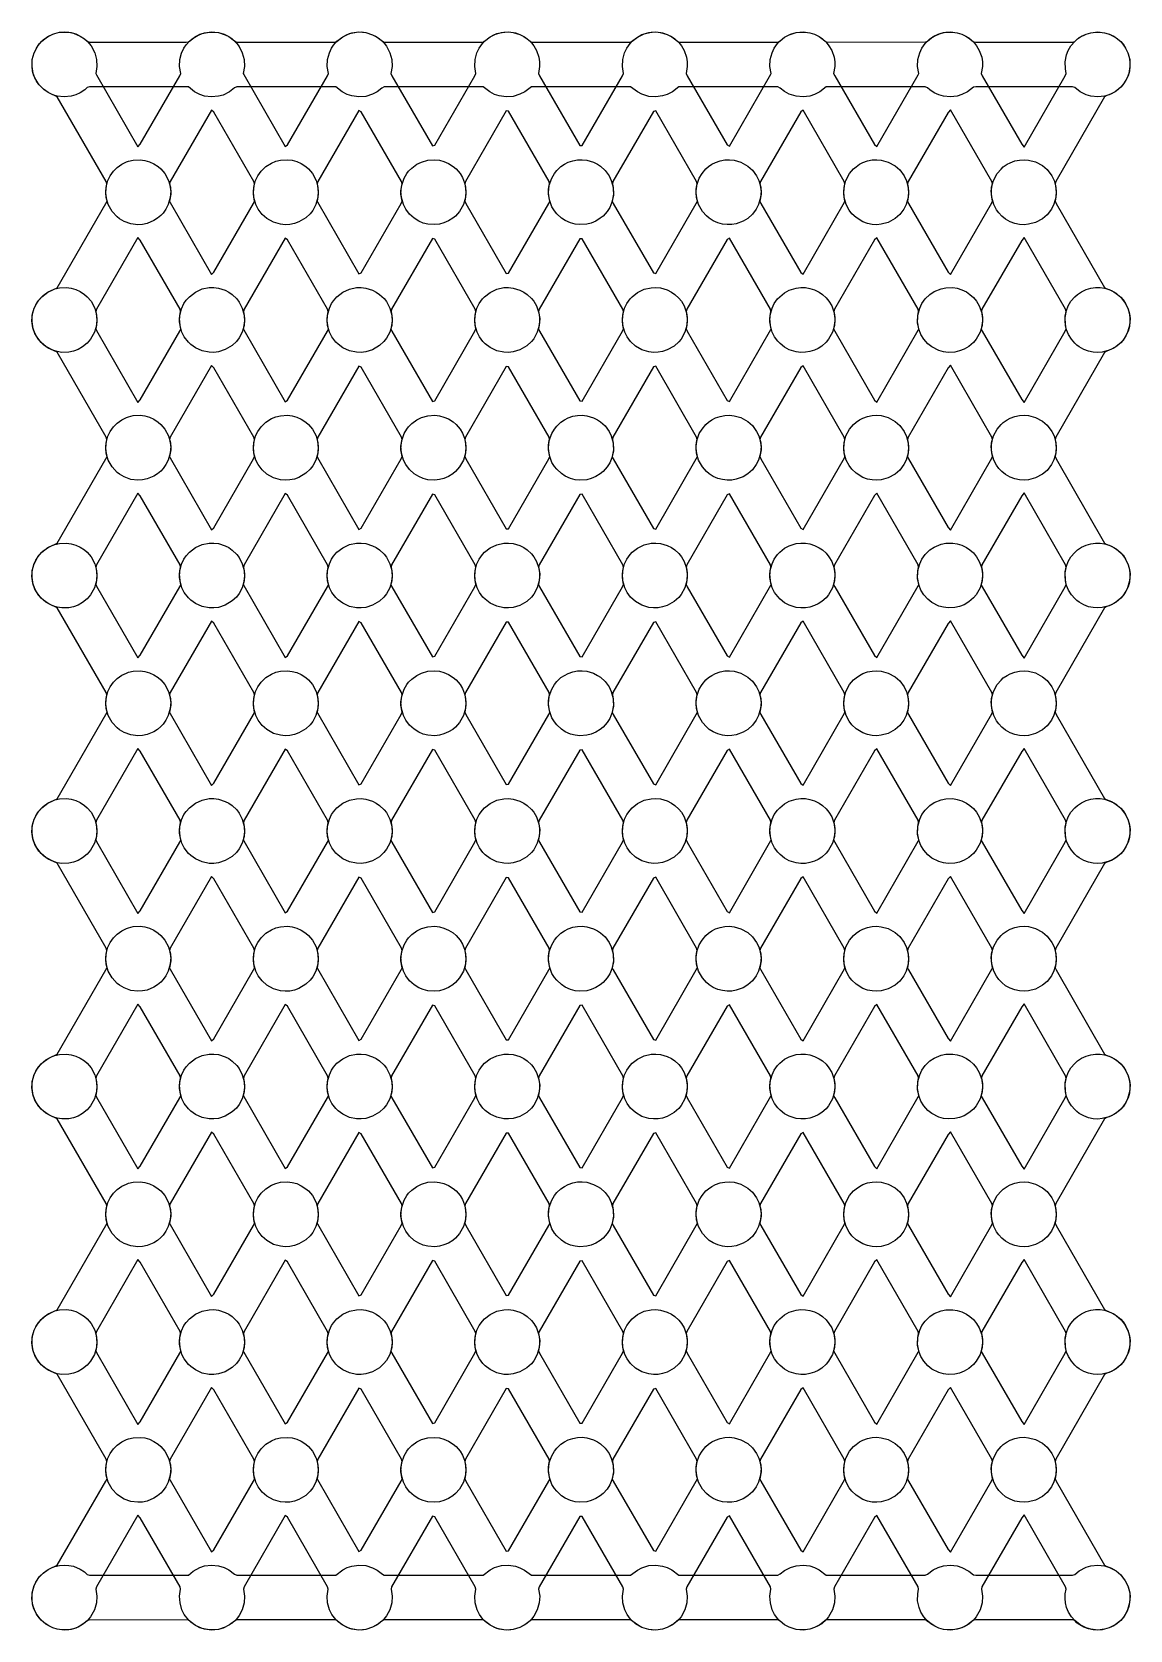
# Model space of a CAD drawing. Header units: millimetres. Extents: x 8 to 170, y 8 to 244.
import ezdxf

# ---------------------------------------------------------------- set-up
doc = ezdxf.new("R2010")
doc.units = ezdxf.units.MM
doc.layers.add('BOTTOM_CUT', color=5, linetype='CONTINUOUS')
doc.layers.add('TOP_CUT', color=7, linetype='CONTINUOUS')

msp = doc.modelspace()

# ---------------------------------------------------------------- linework, layer by layer
at = {"layer": 'BOTTOM_CUT'}
for points in [[(11.35, 243.8933), (12.03, 244.0479), (12.71, 244.1021), (13.39, 244.0594), (14.07, 243.9169), (15.09, 243.4927), (15.7064, 243.0822), (16.11, 242.7298), (16.45, 242.6022), (30.73, 242.6022), (31.07, 242.6341), (31.75, 243.1998), (32.77, 243.76), (33.45, 243.9743), (34.47, 244.1016), (35.49, 244.0092), (36.3175, 243.7622), (37.0085, 243.4222), (37.87, 242.7683), (38.21, 242.6022), (52.83, 242.6136), (53.85, 243.3996), (54.53, 243.7437), (55.21, 243.9647), (56.23, 244.1007), (57.25, 244.017), (58.27, 243.7012), (58.95, 243.3363), (59.7153, 242.7422), (59.97, 242.6022), (74.59, 242.6022), (75.61, 243.3746), (76.29, 243.727), (77.31, 244.0281), (78.33, 244.0989), (79.35, 243.9496), (80.03, 243.7185), (80.71, 243.362), (81.73, 242.6022), (96.35, 242.6022), (97.37, 243.3492), (98.05, 243.7099), (99.07, 244.0208), (100.09, 244.1002), (101.11, 243.9598), (101.79, 243.7354), (102.47, 243.3872), (103.49, 242.6046), (118.11, 242.6022), (118.45, 242.7871), (119.13, 243.3232), (119.9827, 243.7622), (120.83, 244.0132), (121.85, 244.1012), (122.87, 243.9696), (123.55, 243.7519), (124.23, 243.4118), (125.25, 242.6234), (139.87, 242.6022), (140.21, 242.7495), (141.0913, 243.4222), (141.7822, 243.7622), (142.59, 244.0052), (143.61, 244.1019), (144.63, 243.979), (145.31, 243.7679), (146.33, 243.2141), (147.01, 242.6459), (147.35, 242.6022), (161.63, 242.6022), (161.97, 242.7097), (162.65, 243.2697), (163.67, 243.7985), (164.35, 243.9968), (165.37, 244.1022), (166.39, 243.9881), (167.1209, 243.7622), (168.09, 243.2422), (168.77, 242.6688), (169.45, 241.7954), (169.8234, 241.0422), (170.0957, 240.0222), (170.1406, 239.0022), (169.9647, 237.9822), (169.7131, 237.3022), (169.3311, 236.6222), (168.77, 235.9344), (167.9381, 235.2622), (167.07, 234.8213), (166.39, 234.6163), (165.37, 234.5023), (164.35, 234.6076), (163.67, 234.8062), (162.7615, 235.2622), (161.97, 235.895), (161.63, 236.0022), (147.35, 236.0022), (147.01, 235.968), (146.1381, 235.2622), (145.31, 234.8369), (144.63, 234.6254), (143.61, 234.5026), (142.59, 234.5993), (141.91, 234.7915), (141.23, 235.101), (140.55, 235.5559), (140.21, 235.8564), (139.87, 236.0022), (125.25, 235.9953), (124.3386, 235.2622), (123.55, 234.8528), (122.87, 234.6348), (121.85, 234.5033), (120.83, 234.5912), (119.81, 234.9118), (119.13, 235.2806), (118.45, 235.8184), (118.11, 236.0022), (103.49, 236.0022), (102.5395, 235.2622), (101.79, 234.8692), (101.11, 234.6446), (100.09, 234.5043), (99.07, 234.5836), (98.05, 234.8944), (97.37, 235.2547), (96.35, 236.0022), (81.73, 236.0022), (80.7407, 235.2622), (80.03, 234.8859), (79.01, 234.5799), (77.99, 234.5049), (76.97, 234.6497), (76.29, 234.8775), (75.5599, 235.2622), (74.59, 236.0022), (59.97, 236.0022), (59.63, 235.7996), (58.95, 235.2675), (58.27, 234.9031), (57.25, 234.5874), (56.23, 234.5037), (55.21, 234.6397), (54.53, 234.8609), (53.761, 235.2622), (52.83, 236.0022), (38.21, 236.0022), (37.87, 235.8373), (37.1399, 235.2622), (36.17, 234.7842), (35.49, 234.5952), (34.47, 234.5029), (33.45, 234.6301), (32.77, 234.8448), (31.9617, 235.2622), (31.07, 235.9823), (16.45, 236.0022), (16.11, 235.8756), (15.77, 235.5718), (15.09, 235.1121), (14.41, 234.7988), (13.73, 234.6034), (12.71, 234.5024), (11.69, 234.6208), (11.01, 234.8291), (10.33, 235.1577), (9.6935, 235.6022), (9.0199, 236.2822), (8.63, 236.8433), (8.2463, 237.6422), (8.0512, 238.3222), (7.9594, 239.0022), (8.0043, 240.0222), (8.2765, 241.0422), (8.6049, 241.7222), (9.0868, 242.4022), (9.65, 242.9654), (10.33, 243.4473), (11.01, 243.7757)], [(22.23, 225.0078), (22.91, 225.1655), (23.93, 225.2147), (24.61, 225.1258), (25.29, 224.9339), (25.97, 224.6244), (26.6069, 224.2029), (26.9974, 223.8629), (27.5761, 223.1829), (28.1232, 222.1629), (28.3957, 221.1429), (28.4406, 220.1229), (28.2647, 219.1029), (28.35, 218.9063), (34.47, 208.2821), (34.81, 208.5939), (40.6811, 218.7629), (40.8353, 219.1029), (40.6594, 220.1229), (40.7044, 221.1429), (40.9767, 222.1629), (41.305, 222.8429), (41.7869, 223.5229), (42.4946, 224.2029), (43.31, 224.7188), (43.99, 224.9952), (44.67, 225.159), (45.69, 225.2169), (46.37, 225.1338), (47.05, 224.9482), (47.73, 224.6462), (48.4082, 224.2029), (48.7966, 223.8629), (49.3765, 223.1829), (49.9231, 222.1629), (50.1956, 221.1429), (50.2406, 220.1229), (50.0648, 219.1029), (50.11, 218.9958), (56.23, 208.3514), (56.57, 208.5246), (62.4811, 218.7629), (62.6352, 219.1029), (62.4594, 220.1229), (62.4651, 220.8029), (62.5686, 221.4829), (62.9246, 222.5029), (63.3234, 223.1829), (63.5868, 223.5229), (64.05, 223.9989), (64.7897, 224.5429), (65.4803, 224.8829), (66.43, 225.1523), (67.45, 225.2187), (68.13, 225.1415), (68.81, 224.9621), (69.49, 224.6675), (70.17, 224.2321), (70.596, 223.8629), (71.1769, 223.1829), (71.53, 222.5918), (71.8412, 221.8229), (71.9956, 221.1429), (72.0406, 220.1229), (71.8649, 219.1029), (72.0189, 218.7629), (77.99, 208.4207), (78.33, 208.4553), (84.2811, 218.7629), (84.4351, 219.1029), (84.2594, 220.1229), (84.2651, 220.8029), (84.3686, 221.4829), (84.7245, 222.5029), (85.123, 223.1829), (85.47, 223.6183), (86.0933, 224.2029), (86.5908, 224.5429), (87.17, 224.8392), (87.85, 225.0703), (88.53, 225.1946), (89.21, 225.2202), (89.89, 225.1488), (90.91, 224.8477), (91.5097, 224.5429), (91.93, 224.2621), (92.61, 223.6404), (93.1946, 222.8429), (93.5231, 222.1629), (93.7956, 221.1429), (93.8406, 220.1229), (93.6648, 219.1029), (93.8189, 218.7629), (99.75, 208.4899), (100.09, 208.386), (106.0811, 218.7629), (106.2351, 219.1029), (106.0594, 220.1229), (106.0651, 220.8029), (106.1686, 221.4829), (106.5242, 222.5029), (106.9233, 223.1829), (107.5038, 223.8629), (107.8923, 224.2029), (108.3914, 224.5429), (108.93, 224.8218), (109.61, 225.0598), (110.29, 225.1901), (110.97, 225.2214), (111.65, 225.1557), (112.67, 224.8644), (113.69, 224.2916), (114.37, 223.6839), (114.9948, 222.8429), (115.3232, 222.1629), (115.5956, 221.1429), (115.6406, 220.1229), (115.4648, 219.1029), (115.6189, 218.7629), (121.51, 208.5592), (121.85, 208.3167), (127.97, 218.9504), (128.0352, 219.1029), (127.8594, 220.1229), (127.9043, 221.1429), (128.1769, 222.1629), (128.7237, 223.1829), (129.303, 223.8629), (129.67, 224.1855), (130.1915, 224.5429), (130.69, 224.8041), (131.37, 225.0489), (132.05, 225.1852), (132.73, 225.2222), (133.41, 225.1623), (134.43, 224.8806), (135.45, 224.3205), (136.13, 223.7267), (136.7952, 222.8429), (137.15, 222.0879), (137.3956, 221.1429), (137.4406, 220.1229), (137.2647, 219.1029), (137.4189, 218.7629), (143.27, 208.6285), (143.61, 208.2475), (149.73, 218.8633), (149.8353, 219.1029), (149.6594, 220.1229), (149.7043, 221.1429), (149.9768, 222.1629), (150.524, 223.1829), (151.09, 223.8505), (151.43, 224.153), (151.9911, 224.5429), (152.45, 224.7859), (153.13, 225.0376), (153.81, 225.18), (154.49, 225.2227), (155.17, 225.1685), (156.19, 224.8964), (157.21, 224.3488), (157.89, 223.7687), (158.5951, 222.8429), (158.9235, 222.1629), (159.1957, 221.1429), (159.2406, 220.1229), (159.0647, 219.1029), (159.2189, 218.7629), (166.39, 206.3422), (166.6159, 206.1829), (167.41, 205.8788), (168.09, 205.4844), (168.8537, 204.8229), (169.45, 204.0358), (169.8825, 203.1229), (170.0649, 202.4429), (170.145, 201.7629), (170.0827, 200.7429), (169.79, 199.7199), (169.4471, 199.0429), (169.11, 198.5627), (168.6103, 198.0229), (168.1994, 197.6829), (167.75, 197.387), (167.07, 197.0625), (166.05, 196.7949), (165.37, 196.7436), (164.69, 196.7892), (164.01, 196.9345), (163.33, 197.1899), (162.65, 197.5759), (162.31, 197.8305), (161.97, 198.1373), (161.4821, 198.7029), (161.0644, 199.3829), (160.7844, 200.0629), (160.6173, 200.7429), (160.5515, 201.4229), (160.5827, 202.1029), (160.7129, 202.7829), (160.6276, 203.1229), (154.49, 213.7536), (154.15, 213.3033), (148.2724, 203.1229), (148.187, 202.7829), (148.345, 201.7629), (148.2827, 200.7429), (147.9911, 199.7229), (147.4184, 198.7029), (147.01, 198.2188), (146.33, 197.6311), (145.65, 197.2279), (144.97, 196.9585), (144.29, 196.801), (143.27, 196.7517), (142.59, 196.8406), (141.91, 197.0325), (140.89, 197.549), (140.2891, 198.0229), (139.6821, 198.7029), (139.2643, 199.3829), (138.9844, 200.0629), (138.7722, 201.0829), (138.7827, 202.1029), (138.9129, 202.7829), (138.8276, 203.1229), (132.73, 213.6843), (132.39, 213.3726), (126.4724, 203.1229), (126.3871, 202.7829), (126.545, 201.7629), (126.4827, 200.7429), (126.191, 199.7229), (125.6188, 198.7029), (125.25, 198.2607), (124.6012, 197.6829), (124.0678, 197.3429), (123.55, 197.0942), (122.87, 196.8762), (122.19, 196.7638), (121.51, 196.7495), (120.83, 196.8326), (119.81, 197.1536), (119.13, 197.5227), (118.45, 198.0586), (118.11, 198.416), (117.6537, 199.0429), (117.3091, 199.7229), (117.0173, 200.7429), (116.955, 201.7629), (117.1128, 202.7829), (117.0276, 203.1229), (110.97, 213.615), (110.63, 213.4418), (104.6724, 203.1229), (104.5871, 202.7829), (104.745, 201.7629), (104.6827, 200.7429), (104.3909, 199.7229), (103.83, 198.7183), (103.49, 198.3032), (102.81, 197.6887), (101.79, 197.1106), (101.11, 196.886), (100.43, 196.7676), (99.75, 196.7477), (99.07, 196.825), (98.05, 197.1361), (97.0999, 197.6829), (96.3552, 198.3629), (95.8538, 199.0429), (95.5092, 199.7229), (95.2173, 200.7429), (95.155, 201.7629), (95.3128, 202.7829), (95.2276, 203.1229), (89.21, 213.5458), (88.87, 213.5111), (82.8724, 203.1229), (82.7872, 202.7829), (82.945, 201.7629), (82.8827, 200.7429), (82.5908, 199.7229), (82.07, 198.7758), (81.73, 198.3465), (81.05, 197.7192), (80.03, 197.1275), (79.01, 196.8213), (78.33, 196.7469), (77.65, 196.7697), (76.63, 196.9906), (75.61, 197.4716), (74.8883, 198.0229), (74.5557, 198.3629), (74.0538, 199.0429), (73.7091, 199.7229), (73.4173, 200.7429), (73.355, 201.7629), (73.5129, 202.7829), (73.4276, 203.1229), (67.45, 213.4765), (67.11, 213.5804), (61.0724, 203.1229), (60.9872, 202.7829), (61.145, 201.7629), (61.0827, 200.7429), (60.7909, 199.7229), (60.31, 198.8344), (59.9444, 198.3629), (59.29, 197.7502), (58.27, 197.1448), (57.25, 196.8288), (56.57, 196.7486), (55.89, 196.7657), (54.87, 196.9775), (53.85, 197.4468), (53.17, 197.9492), (52.83, 198.2819), (52.2537, 199.0429), (51.9091, 199.7229), (51.6173, 200.7429), (51.555, 201.7629), (51.7129, 202.7829), (51.6276, 203.1229), (45.69, 213.4072), (45.35, 213.6497), (39.2724, 203.1229), (39.1871, 202.7829), (39.345, 201.7629), (39.2827, 200.7429), (38.9909, 199.7229), (38.55, 198.894), (38.1438, 198.3629), (37.53, 197.7819), (36.51, 197.1625), (35.49, 196.8366), (34.81, 196.7506), (34.13, 196.762), (33.11, 196.9647), (32.09, 197.4225), (31.41, 197.9145), (31.07, 198.2396), (30.4534, 199.0429), (30.109, 199.7229), (29.8173, 200.7429), (29.755, 201.7629), (29.913, 202.7829), (29.8276, 203.1229), (23.93, 213.3379), (23.59, 213.719), (17.4724, 203.1229), (17.3871, 202.7829), (17.545, 201.7629), (17.4827, 200.7429), (17.191, 199.7229), (16.6179, 198.7029), (16.11, 198.1174), (15.43, 197.5624), (14.75, 197.1806), (14.07, 196.9288), (13.39, 196.7864), (12.37, 196.7586), (11.69, 196.8622), (11.01, 197.0703), (9.99, 197.6171), (9.31, 198.1982), (8.6531, 199.0429), (8.3088, 199.7229), (8.0877, 200.4029), (7.9515, 201.4229), (8.0351, 202.4429), (8.29, 203.3109), (8.5157, 203.8029), (8.9555, 204.4829), (9.5985, 205.1629), (10.33, 205.688), (11.69, 206.3076), (18.8811, 218.7629), (19.0353, 219.1029), (18.8594, 220.1229), (18.9044, 221.1429), (19.17, 222.1446), (19.5047, 222.8429), (19.9869, 223.5229), (20.53, 224.069), (21.21, 224.5563), (21.89, 224.8886)], [(22.23, 187.2491), (22.91, 187.4068), (23.93, 187.456), (24.61, 187.3671), (25.29, 187.1751), (25.97, 186.8657), (26.6069, 186.4442), (26.9974, 186.1042), (27.5761, 185.4242), (28.1232, 184.4042), (28.3957, 183.3842), (28.4406, 182.3642), (28.2647, 181.3442), (28.35, 181.1476), (34.47, 170.5234), (34.81, 170.8352), (40.6811, 181.0042), (40.8353, 181.3442), (40.6594, 182.3642), (40.7044, 183.3842), (40.9767, 184.4042), (41.305, 185.0842), (41.7869, 185.7642), (42.4946, 186.4442), (43.31, 186.9601), (43.99, 187.2365), (44.67, 187.4003), (45.69, 187.4582), (46.37, 187.3751), (47.05, 187.1895), (47.73, 186.8875), (48.4082, 186.4442), (48.7966, 186.1042), (49.3765, 185.4242), (49.9231, 184.4042), (50.1956, 183.3842), (50.2406, 182.3642), (50.0648, 181.3442), (50.11, 181.2371), (56.23, 170.5927), (56.57, 170.7659), (62.4811, 181.0042), (62.6352, 181.3442), (62.4594, 182.3642), (62.4651, 183.0442), (62.5686, 183.7242), (62.9246, 184.7442), (63.3234, 185.4242), (63.5868, 185.7642), (64.05, 186.2402), (64.7897, 186.7842), (65.4803, 187.1242), (66.43, 187.3936), (67.45, 187.46), (68.13, 187.3828), (68.81, 187.2034), (69.49, 186.9088), (70.17, 186.4734), (70.596, 186.1042), (71.1769, 185.4242), (71.53, 184.8331), (71.8412, 184.0642), (71.9956, 183.3842), (72.0406, 182.3642), (71.8649, 181.3442), (72.0189, 181.0042), (77.99, 170.662), (78.33, 170.6966), (84.2811, 181.0042), (84.4351, 181.3442), (84.2594, 182.3642), (84.2651, 183.0442), (84.3686, 183.7242), (84.7245, 184.7442), (85.123, 185.4242), (85.47, 185.8596), (86.0933, 186.4442), (86.5908, 186.7842), (87.17, 187.0805), (87.85, 187.3116), (88.53, 187.4359), (89.21, 187.4615), (89.89, 187.39), (90.91, 187.089), (91.5097, 186.7842), (91.93, 186.5034), (92.61, 185.8817), (93.1946, 185.0842), (93.5231, 184.4042), (93.7956, 183.3842), (93.8406, 182.3642), (93.6648, 181.3442), (93.8189, 181.0042), (99.75, 170.7312), (100.09, 170.6273), (106.0811, 181.0042), (106.2351, 181.3442), (106.0594, 182.3642), (106.0651, 183.0442), (106.1686, 183.7242), (106.5242, 184.7442), (106.9233, 185.4242), (107.5038, 186.1042), (107.8923, 186.4442), (108.3914, 186.7842), (108.93, 187.0631), (109.61, 187.301), (110.29, 187.4314), (110.97, 187.4627), (111.65, 187.397), (112.67, 187.1057), (113.69, 186.5329), (114.37, 185.9252), (114.9948, 185.0842), (115.3232, 184.4042), (115.5956, 183.3842), (115.6406, 182.3642), (115.4648, 181.3442), (115.6189, 181.0042), (121.51, 170.8005), (121.85, 170.558), (127.97, 181.1917), (128.0352, 181.3442), (127.8594, 182.3642), (127.9043, 183.3842), (128.1769, 184.4042), (128.7237, 185.4242), (129.303, 186.1042), (129.67, 186.4268), (130.1915, 186.7842), (130.69, 187.0454), (131.37, 187.2901), (132.05, 187.4265), (132.73, 187.4635), (133.41, 187.4036), (134.43, 187.1219), (135.45, 186.5618), (136.13, 185.9679), (136.7952, 185.0842), (137.15, 184.3292), (137.3956, 183.3842), (137.4406, 182.3642), (137.2647, 181.3442), (137.4189, 181.0042), (143.27, 170.8698), (143.61, 170.4888), (149.73, 181.1046), (149.8353, 181.3442), (149.6594, 182.3642), (149.7043, 183.3842), (149.9768, 184.4042), (150.524, 185.4242), (151.09, 186.0918), (151.43, 186.3943), (151.9911, 186.7842), (152.45, 187.0272), (153.13, 187.2789), (153.81, 187.4213), (154.49, 187.464), (155.17, 187.4098), (156.19, 187.1376), (157.21, 186.5901), (157.89, 186.01), (158.5951, 185.0842), (158.9235, 184.4042), (159.1957, 183.3842), (159.2406, 182.3642), (159.0647, 181.3442), (159.2189, 181.0042), (166.39, 168.5835), (166.6159, 168.4242), (167.41, 168.1201), (168.09, 167.7257), (168.8537, 167.0642), (169.45, 166.2771), (169.8825, 165.3642), (170.0649, 164.6842), (170.145, 164.0042), (170.0827, 162.9842), (169.79, 161.9612), (169.4471, 161.2842), (169.11, 160.804), (168.6103, 160.2642), (168.1994, 159.9242), (167.75, 159.6283), (167.07, 159.3038), (166.05, 159.0362), (165.37, 158.9849), (164.69, 159.0305), (164.01, 159.1758), (163.33, 159.4311), (162.65, 159.8172), (162.31, 160.0718), (161.97, 160.3786), (161.4821, 160.9442), (161.0644, 161.6242), (160.7844, 162.3042), (160.6173, 162.9842), (160.5515, 163.6642), (160.5827, 164.3442), (160.7129, 165.0242), (160.6276, 165.3642), (154.49, 175.9949), (154.15, 175.5446), (148.2724, 165.3642), (148.187, 165.0242), (148.345, 164.0042), (148.2827, 162.9842), (147.9911, 161.9642), (147.4184, 160.9442), (147.01, 160.4601), (146.33, 159.8724), (145.65, 159.4691), (144.97, 159.1998), (144.29, 159.0423), (143.27, 158.993), (142.59, 159.0819), (141.91, 159.2738), (140.89, 159.7903), (140.2891, 160.2642), (139.6821, 160.9442), (139.2643, 161.6242), (138.9844, 162.3042), (138.7722, 163.3242), (138.7827, 164.3442), (138.9129, 165.0242), (138.8276, 165.3642), (132.73, 175.9256), (132.39, 175.6139), (126.4724, 165.3642), (126.3871, 165.0242), (126.545, 164.0042), (126.4827, 162.9842), (126.191, 161.9642), (125.6188, 160.9442), (125.25, 160.5019), (124.6012, 159.9242), (124.0678, 159.5842), (123.55, 159.3355), (122.87, 159.1175), (122.19, 159.0051), (121.51, 158.9908), (120.83, 159.0739), (119.81, 159.3949), (119.13, 159.764), (118.45, 160.2999), (118.11, 160.6573), (117.6537, 161.2842), (117.3091, 161.9642), (117.0173, 162.9842), (116.955, 164.0042), (117.1128, 165.0242), (117.0276, 165.3642), (110.97, 175.8563), (110.63, 175.6831), (104.6724, 165.3642), (104.5871, 165.0242), (104.745, 164.0042), (104.6827, 162.9842), (104.3909, 161.9642), (103.83, 160.9595), (103.49, 160.5445), (102.81, 159.93), (101.79, 159.3519), (101.11, 159.1273), (100.43, 159.0089), (99.75, 158.989), (99.07, 159.0663), (98.05, 159.3774), (97.0999, 159.9242), (96.3552, 160.6042), (95.8538, 161.2842), (95.5092, 161.9642), (95.2173, 162.9842), (95.155, 164.0042), (95.3128, 165.0242), (95.2276, 165.3642), (89.21, 175.7871), (88.87, 175.7524), (82.8724, 165.3642), (82.7872, 165.0242), (82.945, 164.0042), (82.8827, 162.9842), (82.5908, 161.9642), (82.07, 161.0171), (81.73, 160.5878), (81.05, 159.9605), (80.03, 159.3688), (79.01, 159.0626), (78.33, 158.9882), (77.65, 159.011), (76.63, 159.2319), (75.61, 159.7129), (74.8883, 160.2642), (74.5557, 160.6042), (74.0538, 161.2842), (73.7091, 161.9642), (73.4173, 162.9842), (73.355, 164.0042), (73.5129, 165.0242), (73.4276, 165.3642), (67.45, 175.7178), (67.11, 175.8217), (61.0724, 165.3642), (60.9872, 165.0242), (61.145, 164.0042), (61.0827, 162.9842), (60.7909, 161.9642), (60.31, 161.0757), (59.9444, 160.6042), (59.29, 159.9915), (58.27, 159.3861), (57.25, 159.0701), (56.57, 158.9899), (55.89, 159.0069), (54.87, 159.2188), (53.85, 159.6881), (53.17, 160.1905), (52.83, 160.5231), (52.2537, 161.2842), (51.9091, 161.9642), (51.6173, 162.9842), (51.555, 164.0042), (51.7129, 165.0242), (51.6276, 165.3642), (45.69, 175.6485), (45.35, 175.891), (39.2724, 165.3642), (39.1871, 165.0242), (39.345, 164.0042), (39.2827, 162.9842), (38.9909, 161.9642), (38.55, 161.1352), (38.1438, 160.6042), (37.53, 160.0232), (36.51, 159.4038), (35.49, 159.0779), (34.81, 158.9919), (34.13, 159.0033), (33.11, 159.206), (32.09, 159.6638), (31.41, 160.1558), (31.07, 160.4809), (30.4534, 161.2842), (30.109, 161.9642), (29.8173, 162.9842), (29.755, 164.0042), (29.913, 165.0242), (29.8276, 165.3642), (23.93, 175.5792), (23.59, 175.9603), (17.4724, 165.3642), (17.3871, 165.0242), (17.545, 164.0042), (17.4827, 162.9842), (17.191, 161.9642), (16.6179, 160.9442), (16.11, 160.3586), (15.43, 159.8037), (14.75, 159.4219), (14.07, 159.1701), (13.39, 159.0277), (12.37, 158.9999), (11.69, 159.1035), (11.01, 159.3116), (9.99, 159.8584), (9.31, 160.4394), (8.6531, 161.2842), (8.3088, 161.9642), (8.0877, 162.6442), (7.9515, 163.6642), (8.0351, 164.6842), (8.29, 165.5522), (8.5157, 166.0442), (8.9555, 166.7242), (9.5985, 167.4042), (10.33, 167.9293), (11.69, 168.5489), (18.8811, 181.0042), (19.0353, 181.3442), (18.8594, 182.3642), (18.9044, 183.3842), (19.17, 184.3859), (19.5047, 185.0842), (19.9869, 185.7642), (20.53, 186.3102), (21.21, 186.7976), (21.89, 187.1298)], [(22.23, 149.4904), (22.91, 149.648), (23.93, 149.6973), (24.61, 149.6084), (25.29, 149.4164), (25.97, 149.107), (26.6069, 148.6855), (26.9974, 148.3455), (27.5761, 147.6655), (28.1232, 146.6455), (28.3957, 145.6255), (28.4406, 144.6055), (28.2647, 143.5855), (28.35, 143.3889), (34.47, 132.7647), (34.81, 133.0765), (40.6811, 143.2455), (40.8353, 143.5855), (40.6594, 144.6055), (40.7044, 145.6255), (40.9767, 146.6455), (41.305, 147.3255), (41.7869, 148.0055), (42.4946, 148.6855), (43.31, 149.2014), (43.99, 149.4778), (44.67, 149.6416), (45.69, 149.6995), (46.37, 149.6164), (47.05, 149.4307), (47.73, 149.1288), (48.4082, 148.6855), (48.7966, 148.3455), (49.3765, 147.6655), (49.9231, 146.6455), (50.1956, 145.6255), (50.2406, 144.6055), (50.0648, 143.5855), (50.11, 143.4784), (56.23, 132.834), (56.57, 133.0072), (62.4811, 143.2455), (62.6352, 143.5855), (62.4594, 144.6055), (62.4651, 145.2855), (62.5686, 145.9655), (62.9246, 146.9855), (63.3234, 147.6655), (63.5868, 148.0055), (64.05, 148.4815), (64.7897, 149.0255), (65.4803, 149.3655), (66.43, 149.6349), (67.45, 149.7013), (68.13, 149.624), (68.81, 149.4447), (69.49, 149.1501), (70.17, 148.7147), (70.596, 148.3455), (71.1769, 147.6655), (71.53, 147.0744), (71.8412, 146.3055), (71.9956, 145.6255), (72.0406, 144.6055), (71.8649, 143.5855), (72.0189, 143.2455), (77.99, 132.9033), (78.33, 132.9379), (84.2811, 143.2455), (84.4351, 143.5855), (84.2594, 144.6055), (84.2651, 145.2855), (84.3686, 145.9655), (84.7245, 146.9855), (85.123, 147.6655), (85.47, 148.1009), (86.0933, 148.6855), (86.5908, 149.0255), (87.17, 149.3218), (87.85, 149.5529), (88.53, 149.6772), (89.21, 149.7028), (89.89, 149.6313), (90.91, 149.3303), (91.5097, 149.0255), (91.93, 148.7447), (92.61, 148.123), (93.1946, 147.3255), (93.5231, 146.6455), (93.7956, 145.6255), (93.8406, 144.6055), (93.6648, 143.5855), (93.8189, 143.2455), (99.75, 132.9725), (100.09, 132.8686), (106.0811, 143.2455), (106.2351, 143.5855), (106.0594, 144.6055), (106.0651, 145.2855), (106.1686, 145.9655), (106.5242, 146.9855), (106.9233, 147.6655), (107.5038, 148.3455), (107.8923, 148.6855), (108.3914, 149.0255), (108.93, 149.3044), (109.61, 149.5423), (110.29, 149.6727), (110.97, 149.704), (111.65, 149.6383), (112.67, 149.347), (113.69, 148.7742), (114.37, 148.1665), (114.9948, 147.3255), (115.3232, 146.6455), (115.5956, 145.6255), (115.6406, 144.6055), (115.4648, 143.5855), (115.6189, 143.2455), (121.51, 133.0418), (121.85, 132.7993), (127.97, 143.433), (128.0352, 143.5855), (127.8594, 144.6055), (127.9043, 145.6255), (128.1769, 146.6455), (128.7237, 147.6655), (129.303, 148.3455), (129.67, 148.6681), (130.1915, 149.0255), (130.69, 149.2867), (131.37, 149.5314), (132.05, 149.6678), (132.73, 149.7048), (133.41, 149.6449), (134.43, 149.3632), (135.45, 148.8031), (136.13, 148.2092), (136.7952, 147.3255), (137.15, 146.5705), (137.3956, 145.6255), (137.4406, 144.6055), (137.2647, 143.5855), (137.4189, 143.2455), (143.27, 133.1111), (143.61, 132.73), (149.73, 143.3459), (149.8353, 143.5855), (149.6594, 144.6055), (149.7043, 145.6255), (149.9768, 146.6455), (150.524, 147.6655), (151.09, 148.3331), (151.43, 148.6356), (151.9911, 149.0255), (152.45, 149.2685), (153.13, 149.5202), (153.81, 149.6626), (154.49, 149.7053), (155.17, 149.6511), (156.19, 149.3789), (157.21, 148.8314), (157.89, 148.2513), (158.5951, 147.3255), (158.9235, 146.6455), (159.1957, 145.6255), (159.2406, 144.6055), (159.0647, 143.5855), (159.2189, 143.2455), (166.39, 130.8248), (166.6159, 130.6655), (167.41, 130.3614), (168.09, 129.967), (168.8537, 129.3055), (169.45, 128.5184), (169.8825, 127.6055), (170.0649, 126.9255), (170.145, 126.2455), (170.0827, 125.2255), (169.79, 124.2025), (169.4471, 123.5255), (169.11, 123.0453), (168.6103, 122.5055), (168.1994, 122.1655), (167.75, 121.8696), (167.07, 121.5451), (166.05, 121.2775), (165.37, 121.2262), (164.69, 121.2718), (164.01, 121.4171), (163.33, 121.6724), (162.65, 122.0585), (162.31, 122.313), (161.97, 122.6199), (161.4821, 123.1855), (161.0644, 123.8655), (160.7844, 124.5455), (160.6173, 125.2255), (160.5515, 125.9055), (160.5827, 126.5855), (160.7129, 127.2655), (160.6276, 127.6055), (154.49, 138.2362), (154.15, 137.7859), (148.2724, 127.6055), (148.187, 127.2655), (148.345, 126.2455), (148.2827, 125.2255), (147.9911, 124.2055), (147.4184, 123.1855), (147.01, 122.7014), (146.33, 122.1137), (145.65, 121.7104), (144.97, 121.4411), (144.29, 121.2836), (143.27, 121.2343), (142.59, 121.3232), (141.91, 121.5151), (140.89, 122.0316), (140.2891, 122.5055), (139.6821, 123.1855), (139.2643, 123.8655), (138.9844, 124.5455), (138.7722, 125.5655), (138.7827, 126.5855), (138.9129, 127.2655), (138.8276, 127.6055), (132.73, 138.1669), (132.39, 137.8551), (126.4724, 127.6055), (126.3871, 127.2655), (126.545, 126.2455), (126.4827, 125.2255), (126.191, 124.2055), (125.6188, 123.1855), (125.25, 122.7432), (124.6012, 122.1655), (124.0678, 121.8255), (123.55, 121.5768), (122.87, 121.3588), (122.19, 121.2464), (121.51, 121.2321), (120.83, 121.3152), (119.81, 121.6362), (119.13, 122.0053), (118.45, 122.5412), (118.11, 122.8986), (117.6537, 123.5255), (117.3091, 124.2055), (117.0173, 125.2255), (116.955, 126.2455), (117.1128, 127.2655), (117.0276, 127.6055), (110.97, 138.0976), (110.63, 137.9244), (104.6724, 127.6055), (104.5871, 127.2655), (104.745, 126.2455), (104.6827, 125.2255), (104.3909, 124.2055), (103.83, 123.2008), (103.49, 122.7858), (102.81, 122.1713), (101.79, 121.5932), (101.11, 121.3686), (100.43, 121.2502), (99.75, 121.2303), (99.07, 121.3076), (98.05, 121.6187), (97.0999, 122.1655), (96.3552, 122.8455), (95.8538, 123.5255), (95.5092, 124.2055), (95.2173, 125.2255), (95.155, 126.2455), (95.3128, 127.2655), (95.2276, 127.6055), (89.21, 138.0283), (88.87, 137.9937), (82.8724, 127.6055), (82.7872, 127.2655), (82.945, 126.2455), (82.8827, 125.2255), (82.5908, 124.2055), (82.07, 123.2584), (81.73, 122.8291), (81.05, 122.2018), (80.03, 121.6101), (79.01, 121.3039), (78.33, 121.2295), (77.65, 121.2523), (76.63, 121.4732), (75.61, 121.9542), (74.8883, 122.5055), (74.5557, 122.8455), (74.0538, 123.5255), (73.7091, 124.2055), (73.4173, 125.2255), (73.355, 126.2455), (73.5129, 127.2655), (73.4276, 127.6055), (67.45, 137.9591), (67.11, 138.063), (61.0724, 127.6055), (60.9872, 127.2655), (61.145, 126.2455), (61.0827, 125.2255), (60.7909, 124.2055), (60.31, 123.317), (59.9444, 122.8455), (59.29, 122.2328), (58.27, 121.6274), (57.25, 121.3114), (56.57, 121.2312), (55.89, 121.2482), (54.87, 121.4601), (53.85, 121.9294), (53.17, 122.4318), (52.83, 122.7644), (52.2537, 123.5255), (51.9091, 124.2055), (51.6173, 125.2255), (51.555, 126.2455), (51.7129, 127.2655), (51.6276, 127.6055), (45.69, 137.8898), (45.35, 138.1323), (39.2724, 127.6055), (39.1871, 127.2655), (39.345, 126.2455), (39.2827, 125.2255), (38.9909, 124.2055), (38.55, 123.3765), (38.1438, 122.8455), (37.53, 122.2645), (36.51, 121.6451), (35.49, 121.3192), (34.81, 121.2332), (34.13, 121.2446), (33.11, 121.4473), (32.09, 121.9051), (31.41, 122.3971), (31.07, 122.7222), (30.4534, 123.5255), (30.109, 124.2055), (29.8173, 125.2255), (29.755, 126.2455), (29.913, 127.2655), (29.8276, 127.6055), (23.93, 137.8205), (23.59, 138.2016), (17.4724, 127.6055), (17.3871, 127.2655), (17.545, 126.2455), (17.4827, 125.2255), (17.191, 124.2055), (16.6179, 123.1855), (16.11, 122.5999), (15.43, 122.045), (14.75, 121.6632), (14.07, 121.4113), (13.39, 121.269), (12.37, 121.2412), (11.69, 121.3448), (11.01, 121.5529), (9.99, 122.0997), (9.31, 122.6807), (8.6531, 123.5255), (8.3088, 124.2055), (8.0877, 124.8855), (7.9515, 125.9055), (8.0351, 126.9255), (8.29, 127.7935), (8.5157, 128.2855), (8.9555, 128.9655), (9.5985, 129.6455), (10.33, 130.1705), (11.69, 130.7901), (18.8811, 143.2455), (19.0353, 143.5855), (18.8594, 144.6055), (18.9044, 145.6255), (19.17, 146.6272), (19.5047, 147.3255), (19.9869, 148.0055), (20.53, 148.5515), (21.21, 149.0389), (21.89, 149.3711)], [(22.23, 111.7317), (22.91, 111.8893), (23.93, 111.9386), (24.61, 111.8497), (25.29, 111.6577), (25.97, 111.3483), (26.6069, 110.9268), (26.9974, 110.5868), (27.5761, 109.9068), (28.1232, 108.8868), (28.3957, 107.8668), (28.4406, 106.8468), (28.2647, 105.8268), (28.35, 105.6301), (34.47, 95.006), (34.81, 95.3177), (40.6811, 105.4868), (40.8353, 105.8268), (40.6594, 106.8468), (40.7044, 107.8668), (40.9767, 108.8868), (41.305, 109.5668), (41.7869, 110.2468), (42.4946, 110.9268), (43.31, 111.4427), (43.99, 111.7191), (44.67, 111.8829), (45.69, 111.9408), (46.37, 111.8577), (47.05, 111.672), (47.73, 111.3701), (48.4082, 110.9268), (48.7966, 110.5868), (49.3765, 109.9068), (49.9231, 108.8868), (50.1956, 107.8668), (50.2406, 106.8468), (50.0648, 105.8268), (50.11, 105.7197), (56.23, 95.0753), (56.57, 95.2485), (62.4811, 105.4868), (62.6352, 105.8268), (62.4594, 106.8468), (62.4651, 107.5268), (62.5686, 108.2068), (62.9246, 109.2268), (63.3234, 109.9068), (63.5868, 110.2468), (64.05, 110.7228), (64.7897, 111.2668), (65.4803, 111.6068), (66.43, 111.8761), (67.45, 111.9426), (68.13, 111.8653), (68.81, 111.686), (69.49, 111.3914), (70.17, 110.956), (70.596, 110.5868), (71.1769, 109.9068), (71.53, 109.3157), (71.8412, 108.5468), (71.9956, 107.8668), (72.0406, 106.8468), (71.8649, 105.8268), (72.0189, 105.4868), (77.99, 95.1445), (78.33, 95.1792), (84.2811, 105.4868), (84.4351, 105.8268), (84.2594, 106.8468), (84.2651, 107.5268), (84.3686, 108.2068), (84.7245, 109.2268), (85.123, 109.9068), (85.47, 110.3422), (86.0933, 110.9268), (86.5908, 111.2668), (87.17, 111.563), (87.85, 111.7942), (88.53, 111.9185), (89.21, 111.9441), (89.89, 111.8726), (90.91, 111.5716), (91.5097, 111.2668), (91.93, 110.986), (92.61, 110.3643), (93.1946, 109.5668), (93.5231, 108.8868), (93.7956, 107.8668), (93.8406, 106.8468), (93.6648, 105.8268), (93.8189, 105.4868), (99.75, 95.2138), (100.09, 95.1099), (106.0811, 105.4868), (106.2351, 105.8268), (106.0594, 106.8468), (106.0651, 107.5268), (106.1686, 108.2068), (106.5242, 109.2268), (106.9233, 109.9068), (107.5038, 110.5868), (107.8923, 110.9268), (108.3914, 111.2668), (108.93, 111.5457), (109.61, 111.7836), (110.29, 111.914), (110.97, 111.9453), (111.65, 111.8796), (112.67, 111.5882), (113.69, 111.0155), (114.37, 110.4078), (114.9948, 109.5668), (115.3232, 108.8868), (115.5956, 107.8668), (115.6406, 106.8468), (115.4648, 105.8268), (115.6189, 105.4868), (121.51, 95.2831), (121.85, 95.0406), (127.97, 105.6743), (128.0352, 105.8268), (127.8594, 106.8468), (127.9043, 107.8668), (128.1769, 108.8868), (128.7237, 109.9068), (129.303, 110.5868), (129.67, 110.9094), (130.1915, 111.2668), (130.69, 111.528), (131.37, 111.7727), (132.05, 111.9091), (132.73, 111.9461), (133.41, 111.8862), (134.43, 111.6045), (135.45, 111.0444), (136.13, 110.4505), (136.7952, 109.5668), (137.15, 108.8118), (137.3956, 107.8668), (137.4406, 106.8468), (137.2647, 105.8268), (137.4189, 105.4868), (143.27, 95.3524), (143.61, 94.9713), (149.73, 105.5872), (149.8353, 105.8268), (149.6594, 106.8468), (149.7043, 107.8668), (149.9768, 108.8868), (150.524, 109.9068), (151.09, 110.5743), (151.43, 110.8769), (151.9911, 111.2668), (152.45, 111.5098), (153.13, 111.7615), (153.81, 111.9039), (154.49, 111.9466), (155.17, 111.8924), (156.19, 111.6202), (157.21, 111.0727), (157.89, 110.4925), (158.5951, 109.5668), (158.9235, 108.8868), (159.1957, 107.8668), (159.2406, 106.8468), (159.0647, 105.8268), (159.2189, 105.4868), (166.39, 93.0661), (166.6159, 92.9068), (167.41, 92.6027), (168.09, 92.2083), (168.8537, 91.5468), (169.45, 90.7597), (169.8825, 89.8468), (170.0649, 89.1668), (170.145, 88.4868), (170.0827, 87.4668), (169.79, 86.4438), (169.4471, 85.7668), (169.11, 85.2866), (168.6103, 84.7468), (168.1994, 84.4068), (167.75, 84.1109), (167.07, 83.7864), (166.05, 83.5188), (165.37, 83.4675), (164.69, 83.5131), (164.01, 83.6584), (163.33, 83.9137), (162.65, 84.2998), (162.31, 84.5543), (161.97, 84.8612), (161.4821, 85.4268), (161.0644, 86.1068), (160.7844, 86.7868), (160.6173, 87.4668), (160.5515, 88.1468), (160.5827, 88.8268), (160.7129, 89.5068), (160.6276, 89.8468), (154.49, 100.4775), (154.15, 100.0272), (148.2724, 89.8468), (148.187, 89.5068), (148.345, 88.4868), (148.2827, 87.4668), (147.9911, 86.4468), (147.4184, 85.4268), (147.01, 84.9427), (146.33, 84.355), (145.65, 83.9517), (144.97, 83.6824), (144.29, 83.5249), (143.27, 83.4756), (142.59, 83.5645), (141.91, 83.7564), (140.89, 84.2729), (140.2891, 84.7468), (139.6821, 85.4268), (139.2643, 86.1068), (138.9844, 86.7868), (138.7722, 87.8068), (138.7827, 88.8268), (138.9129, 89.5068), (138.8276, 89.8468), (132.73, 100.4082), (132.39, 100.0964), (126.4724, 89.8468), (126.3871, 89.5068), (126.545, 88.4868), (126.4827, 87.4668), (126.191, 86.4468), (125.6188, 85.4268), (125.25, 84.9845), (124.6012, 84.4068), (124.0678, 84.0668), (123.55, 83.8181), (122.87, 83.6001), (122.19, 83.4876), (121.51, 83.4734), (120.83, 83.5565), (119.81, 83.8775), (119.13, 84.2466), (118.45, 84.7825), (118.11, 85.1399), (117.6537, 85.7668), (117.3091, 86.4468), (117.0173, 87.4668), (116.955, 88.4868), (117.1128, 89.5068), (117.0276, 89.8468), (110.97, 100.3389), (110.63, 100.1657), (104.6724, 89.8468), (104.5871, 89.5068), (104.745, 88.4868), (104.6827, 87.4668), (104.3909, 86.4468), (103.83, 85.4421), (103.49, 85.0271), (102.81, 84.4126), (101.79, 83.8345), (101.11, 83.6099), (100.43, 83.4915), (99.75, 83.4716), (99.07, 83.5489), (98.05, 83.86), (97.0999, 84.4068), (96.3552, 85.0868), (95.8538, 85.7668), (95.5092, 86.4468), (95.2173, 87.4668), (95.155, 88.4868), (95.3128, 89.5068), (95.2276, 89.8468), (89.21, 100.2696), (88.87, 100.235), (82.8724, 89.8468), (82.7872, 89.5068), (82.945, 88.4868), (82.8827, 87.4668), (82.5908, 86.4468), (82.07, 85.4997), (81.73, 85.0704), (81.05, 84.443), (80.03, 83.8514), (79.01, 83.5452), (78.33, 83.4708), (77.65, 83.4936), (76.63, 83.7145), (75.61, 84.1955), (74.8883, 84.7468), (74.5557, 85.0868), (74.0538, 85.7668), (73.7091, 86.4468), (73.4173, 87.4668), (73.355, 88.4868), (73.5129, 89.5068), (73.4276, 89.8468), (67.45, 100.2004), (67.11, 100.3043), (61.0724, 89.8468), (60.9872, 89.5068), (61.145, 88.4868), (61.0827, 87.4668), (60.7909, 86.4468), (60.31, 85.5583), (59.9444, 85.0868), (59.29, 84.4741), (58.27, 83.8687), (57.25, 83.5527), (56.57, 83.4725), (55.89, 83.4895), (54.87, 83.7014), (53.85, 84.1707), (53.17, 84.6731), (52.83, 85.0057), (52.2537, 85.7668), (51.9091, 86.4468), (51.6173, 87.4668), (51.555, 88.4868), (51.7129, 89.5068), (51.6276, 89.8468), (45.69, 100.1311), (45.35, 100.3736), (39.2724, 89.8468), (39.1871, 89.5068), (39.345, 88.4868), (39.2827, 87.4668), (38.9909, 86.4468), (38.55, 85.6178), (38.1438, 85.0868), (37.53, 84.5057), (36.51, 83.8864), (35.49, 83.5605), (34.81, 83.4745), (34.13, 83.4858), (33.11, 83.6886), (32.09, 84.1464), (31.41, 84.6384), (31.07, 84.9635), (30.4534, 85.7668), (30.109, 86.4468), (29.8173, 87.4668), (29.755, 88.4868), (29.913, 89.5068), (29.8276, 89.8468), (23.93, 100.0618), (23.59, 100.4428), (17.4724, 89.8468), (17.3871, 89.5068), (17.545, 88.4868), (17.4827, 87.4668), (17.191, 86.4468), (16.6179, 85.4268), (16.11, 84.8412), (15.43, 84.2863), (14.75, 83.9045), (14.07, 83.6526), (13.39, 83.5103), (12.37, 83.4825), (11.69, 83.5861), (11.01, 83.7942), (9.99, 84.341), (9.31, 84.922), (8.6531, 85.7668), (8.3088, 86.4468), (8.0877, 87.1268), (7.9515, 88.1468), (8.0351, 89.1668), (8.29, 90.0348), (8.5157, 90.5268), (8.9555, 91.2068), (9.5985, 91.8868), (10.33, 92.4118), (11.69, 93.0314), (18.8811, 105.4868), (19.0353, 105.8268), (18.8594, 106.8468), (18.9044, 107.8668), (19.17, 108.8685), (19.5047, 109.5668), (19.9869, 110.2468), (20.53, 110.7928), (21.21, 111.2802), (21.89, 111.6124)], [(22.23, 73.973), (22.91, 74.1306), (23.93, 74.1799), (24.61, 74.091), (25.29, 73.899), (25.97, 73.5896), (26.6069, 73.1681), (26.9974, 72.8281), (27.5761, 72.1481), (28.1232, 71.1281), (28.3957, 70.1081), (28.4406, 69.0881), (28.2647, 68.0681), (28.35, 67.8714), (34.47, 57.2473), (34.81, 57.559), (40.6811, 67.7281), (40.8353, 68.0681), (40.6594, 69.0881), (40.7044, 70.1081), (40.9767, 71.1281), (41.305, 71.8081), (41.7869, 72.4881), (42.4946, 73.1681), (43.31, 73.6839), (43.99, 73.9604), (44.67, 74.1242), (45.69, 74.1821), (46.37, 74.099), (47.05, 73.9133), (47.73, 73.6114), (48.4082, 73.1681), (48.7966, 72.8281), (49.3765, 72.1481), (49.9231, 71.1281), (50.1956, 70.1081), (50.2406, 69.0881), (50.0648, 68.0681), (50.11, 67.961), (56.23, 57.3166), (56.57, 57.4898), (62.4811, 67.7281), (62.6352, 68.0681), (62.4594, 69.0881), (62.4651, 69.7681), (62.5686, 70.4481), (62.9246, 71.4681), (63.3234, 72.1481), (63.5868, 72.4881), (64.05, 72.9641), (64.7897, 73.5081), (65.4803, 73.8481), (66.43, 74.1174), (67.45, 74.1839), (68.13, 74.1066), (68.81, 73.9273), (69.49, 73.6327), (70.17, 73.1973), (70.596, 72.8281), (71.1769, 72.1481), (71.53, 71.557), (71.8412, 70.7881), (71.9956, 70.1081), (72.0406, 69.0881), (71.8649, 68.0681), (72.0189, 67.7281), (77.99, 57.3858), (78.33, 57.4205), (84.2811, 67.7281), (84.4351, 68.0681), (84.2594, 69.0881), (84.2651, 69.7681), (84.3686, 70.4481), (84.7245, 71.4681), (85.123, 72.1481), (85.47, 72.5835), (86.0933, 73.1681), (86.5908, 73.5081), (87.17, 73.8043), (87.85, 74.0354), (88.53, 74.1598), (89.21, 74.1854), (89.89, 74.1139), (90.91, 73.8128), (91.5097, 73.5081), (91.93, 73.2273), (92.61, 72.6055), (93.1946, 71.8081), (93.5231, 71.1281), (93.7956, 70.1081), (93.8406, 69.0881), (93.6648, 68.0681), (93.8189, 67.7281), (99.75, 57.4551), (100.09, 57.3512), (106.0811, 67.7281), (106.2351, 68.0681), (106.0594, 69.0881), (106.0651, 69.7681), (106.1686, 70.4481), (106.5242, 71.4681), (106.9233, 72.1481), (107.5038, 72.8281), (107.8923, 73.1681), (108.3914, 73.5081), (108.93, 73.787), (109.61, 74.0249), (110.29, 74.1553), (110.97, 74.1866), (111.65, 74.1209), (112.67, 73.8295), (113.69, 73.2568), (114.37, 72.6491), (114.9948, 71.8081), (115.3232, 71.1281), (115.5956, 70.1081), (115.6406, 69.0881), (115.4648, 68.0681), (115.6189, 67.7281), (121.51, 57.5244), (121.85, 57.2819), (127.97, 67.9156), (128.0352, 68.0681), (127.8594, 69.0881), (127.9043, 70.1081), (128.1769, 71.1281), (128.7237, 72.1481), (129.303, 72.8281), (129.67, 73.1507), (130.1915, 73.5081), (130.69, 73.7693), (131.37, 74.014), (132.05, 74.1504), (132.73, 74.1874), (133.41, 74.1275), (134.43, 73.8458), (135.45, 73.2857), (136.13, 72.6918), (136.7952, 71.8081), (137.15, 71.0531), (137.3956, 70.1081), (137.4406, 69.0881), (137.2647, 68.0681), (137.4189, 67.7281), (143.27, 57.5937), (143.61, 57.2126), (149.73, 67.8285), (149.8353, 68.0681), (149.6594, 69.0881), (149.7043, 70.1081), (149.9768, 71.1281), (150.524, 72.1481), (151.09, 72.8156), (151.43, 73.1182), (151.9911, 73.5081), (152.45, 73.7511), (153.13, 74.0028), (153.81, 74.1452), (154.49, 74.1879), (155.17, 74.1337), (156.19, 73.8615), (157.21, 73.314), (157.89, 72.7338), (158.5951, 71.8081), (158.9235, 71.1281), (159.1957, 70.1081), (159.2406, 69.0881), (159.0647, 68.0681), (159.2189, 67.7281), (166.39, 55.3074), (166.6159, 55.1481), (167.41, 54.844), (168.09, 54.4496), (168.8537, 53.7881), (169.45, 53.001), (169.8825, 52.0881), (170.0649, 51.4081), (170.145, 50.7281), (170.0827, 49.7081), (169.79, 48.6851), (169.4471, 48.0081), (169.11, 47.5279), (168.6103, 46.9881), (168.1994, 46.6481), (167.75, 46.3522), (167.07, 46.0277), (166.05, 45.7601), (165.37, 45.7087), (164.69, 45.7544), (164.01, 45.8997), (163.33, 46.155), (162.65, 46.5411), (162.31, 46.7956), (161.97, 47.1025), (161.4821, 47.6681), (161.0644, 48.3481), (160.7844, 49.0281), (160.6173, 49.7081), (160.5515, 50.3881), (160.5827, 51.0681), (160.7129, 51.7481), (160.6276, 52.0881), (154.49, 62.7188), (154.15, 62.2684), (148.2724, 52.0881), (148.187, 51.7481), (148.345, 50.7281), (148.2827, 49.7081), (147.9911, 48.6881), (147.4184, 47.6681), (147.01, 47.184), (146.33, 46.5963), (145.65, 46.193), (144.97, 45.9237), (144.29, 45.7662), (143.27, 45.7169), (142.59, 45.8058), (141.91, 45.9977), (140.89, 46.5142), (140.2891, 46.9881), (139.6821, 47.6681), (139.2643, 48.3481), (138.9844, 49.0281), (138.7722, 50.0481), (138.7827, 51.0681), (138.9129, 51.7481), (138.8276, 52.0881), (132.73, 62.6495), (132.39, 62.3377), (126.4724, 52.0881), (126.3871, 51.7481), (126.545, 50.7281), (126.4827, 49.7081), (126.191, 48.6881), (125.6188, 47.6681), (125.25, 47.2258), (124.6012, 46.6481), (124.0678, 46.3081), (123.55, 46.0594), (122.87, 45.8414), (122.19, 45.7289), (121.51, 45.7147), (120.83, 45.7978), (119.81, 46.1188), (119.13, 46.4879), (118.45, 47.0238), (118.11, 47.3812), (117.6537, 48.0081), (117.3091, 48.6881), (117.0173, 49.7081), (116.955, 50.7281), (117.1128, 51.7481), (117.0276, 52.0881), (110.97, 62.5802), (110.63, 62.407), (104.6724, 52.0881), (104.5871, 51.7481), (104.745, 50.7281), (104.6827, 49.7081), (104.3909, 48.6881), (103.83, 47.6834), (103.49, 47.2684), (102.81, 46.6539), (101.79, 46.0758), (101.11, 45.8511), (100.43, 45.7328), (99.75, 45.7129), (99.07, 45.7902), (98.05, 46.1013), (97.0999, 46.6481), (96.3552, 47.3281), (95.8538, 48.0081), (95.5092, 48.6881), (95.2173, 49.7081), (95.155, 50.7281), (95.3128, 51.7481), (95.2276, 52.0881), (89.21, 62.5109), (88.87, 62.4763), (82.8724, 52.0881), (82.7872, 51.7481), (82.945, 50.7281), (82.8827, 49.7081), (82.5908, 48.6881), (82.07, 47.741), (81.73, 47.3117), (81.05, 46.6843), (80.03, 46.0927), (79.01, 45.7865), (78.33, 45.7121), (77.65, 45.7348), (76.63, 45.9558), (75.61, 46.4368), (74.8883, 46.9881), (74.5557, 47.3281), (74.0538, 48.0081), (73.7091, 48.6881), (73.4173, 49.7081), (73.355, 50.7281), (73.5129, 51.7481), (73.4276, 52.0881), (67.45, 62.4417), (67.11, 62.5456), (61.0724, 52.0881), (60.9872, 51.7481), (61.145, 50.7281), (61.0827, 49.7081), (60.7909, 48.6881), (60.31, 47.7995), (59.9444, 47.3281), (59.29, 46.7154), (58.27, 46.11), (57.25, 45.7939), (56.57, 45.7138), (55.89, 45.7308), (54.87, 45.9427), (53.85, 46.412), (53.17, 46.9144), (52.83, 47.247), (52.2537, 48.0081), (51.9091, 48.6881), (51.6173, 49.7081), (51.555, 50.7281), (51.7129, 51.7481), (51.6276, 52.0881), (45.69, 62.3724), (45.35, 62.6149), (39.2724, 52.0881), (39.1871, 51.7481), (39.345, 50.7281), (39.2827, 49.7081), (38.9909, 48.6881), (38.55, 47.8591), (38.1438, 47.3281), (37.53, 46.747), (36.51, 46.1277), (35.49, 45.8018), (34.81, 45.7158), (34.13, 45.7271), (33.11, 45.9299), (32.09, 46.3877), (31.41, 46.8797), (31.07, 47.2048), (30.4534, 48.0081), (30.109, 48.6881), (29.8173, 49.7081), (29.755, 50.7281), (29.913, 51.7481), (29.8276, 52.0881), (23.93, 62.3031), (23.59, 62.6841), (17.4724, 52.0881), (17.3871, 51.7481), (17.545, 50.7281), (17.4827, 49.7081), (17.191, 48.6881), (16.6179, 47.6681), (16.11, 47.0825), (15.43, 46.5276), (14.75, 46.1458), (14.07, 45.8939), (13.39, 45.7516), (12.37, 45.7238), (11.69, 45.8274), (11.01, 46.0355), (9.99, 46.5823), (9.31, 47.1633), (8.6531, 48.0081), (8.3088, 48.6881), (8.0877, 49.3681), (7.9515, 50.3881), (8.0351, 51.4081), (8.29, 52.2761), (8.5157, 52.7681), (8.9555, 53.4481), (9.5985, 54.1281), (10.33, 54.6531), (11.69, 55.2727), (18.8811, 67.7281), (19.0353, 68.0681), (18.8594, 69.0881), (18.9044, 70.1081), (19.17, 71.1098), (19.5047, 71.8081), (19.9869, 72.4881), (20.53, 73.0341), (21.21, 73.5215), (21.89, 73.8537)], [(22.23, 36.2143), (22.91, 36.3719), (23.93, 36.4212), (24.61, 36.3323), (25.29, 36.1403), (25.97, 35.8309), (26.6069, 35.4094), (26.9974, 35.0694), (27.5761, 34.3894), (28.1232, 33.3694), (28.3957, 32.3494), (28.4406, 31.3294), (28.2647, 30.3094), (28.35, 30.1127), (34.47, 19.4886), (34.81, 19.8003), (40.6811, 29.9694), (40.8353, 30.3094), (40.6594, 31.3294), (40.7044, 32.3494), (40.9767, 33.3694), (41.305, 34.0494), (41.7869, 34.7294), (42.4946, 35.4094), (43.31, 35.9252), (43.99, 36.2017), (44.67, 36.3655), (45.69, 36.4233), (46.37, 36.3403), (47.05, 36.1546), (47.73, 35.8526), (48.4082, 35.4094), (48.7966, 35.0694), (49.3765, 34.3894), (49.9231, 33.3694), (50.1956, 32.3494), (50.2406, 31.3294), (50.0648, 30.3094), (50.11, 30.2023), (56.23, 19.5578), (56.57, 19.7311), (62.4811, 29.9694), (62.6352, 30.3094), (62.4594, 31.3294), (62.4651, 32.0094), (62.5686, 32.6894), (62.9246, 33.7094), (63.3234, 34.3894), (63.5868, 34.7294), (64.05, 35.2054), (64.7897, 35.7494), (65.4803, 36.0894), (66.43, 36.3587), (67.45, 36.4252), (68.13, 36.3479), (68.81, 36.1685), (69.49, 35.874), (70.17, 35.4386), (70.596, 35.0694), (71.1769, 34.3894), (71.53, 33.7982), (71.8412, 33.0294), (71.9956, 32.3494), (72.0406, 31.3294), (71.8649, 30.3094), (72.0189, 29.9694), (77.99, 19.6271), (78.33, 19.6618), (84.2811, 29.9694), (84.4351, 30.3094), (84.2594, 31.3294), (84.2651, 32.0094), (84.3686, 32.6894), (84.7245, 33.7094), (85.123, 34.3894), (85.47, 34.8248), (86.0933, 35.4094), (86.5908, 35.7494), (87.17, 36.0456), (87.85, 36.2767), (88.53, 36.4011), (89.21, 36.4267), (89.89, 36.3552), (90.91, 36.0541), (91.5097, 35.7494), (91.93, 35.4686), (92.61, 34.8468), (93.1946, 34.0494), (93.5231, 33.3694), (93.7956, 32.3494), (93.8406, 31.3294), (93.6648, 30.3094), (93.8189, 29.9694), (99.75, 19.6964), (100.09, 19.5925), (106.0811, 29.9694), (106.2351, 30.3094), (106.0594, 31.3294), (106.0651, 32.0094), (106.1686, 32.6894), (106.5242, 33.7094), (106.9233, 34.3894), (107.5038, 35.0694), (107.8923, 35.4094), (108.3914, 35.7494), (108.93, 36.0283), (109.61, 36.2662), (110.29, 36.3966), (110.97, 36.4279), (111.65, 36.3622), (112.67, 36.0708), (113.69, 35.498), (114.37, 34.8904), (114.9948, 34.0494), (115.3232, 33.3694), (115.5956, 32.3494), (115.6406, 31.3294), (115.4648, 30.3094), (115.6189, 29.9694), (121.51, 19.7657), (121.85, 19.5232), (127.97, 30.1569), (128.0352, 30.3094), (127.8594, 31.3294), (127.9043, 32.3494), (128.1769, 33.3694), (128.7237, 34.3894), (129.303, 35.0694), (129.67, 35.392), (130.1915, 35.7494), (130.69, 36.0105), (131.37, 36.2553), (132.05, 36.3917), (132.73, 36.4287), (133.41, 36.3688), (134.43, 36.0871), (135.45, 35.5269), (136.13, 34.9331), (136.7952, 34.0494), (137.15, 33.2944), (137.3956, 32.3494), (137.4406, 31.3294), (137.2647, 30.3094), (137.4189, 29.9694), (143.27, 19.835), (143.61, 19.4539), (149.73, 30.0697), (149.8353, 30.3094), (149.6594, 31.3294), (149.7043, 32.3494), (149.9768, 33.3694), (150.524, 34.3894), (151.09, 35.0569), (151.43, 35.3595), (151.9911, 35.7494), (152.45, 35.9924), (153.13, 36.2441), (153.81, 36.3865), (154.49, 36.4292), (155.17, 36.375), (156.19, 36.1028), (157.21, 35.5553), (157.89, 34.9751), (158.5951, 34.0494), (158.9235, 33.3694), (159.1957, 32.3494), (159.2406, 31.3294), (159.0647, 30.3094), (159.2189, 29.9694), (166.39, 17.5487), (166.6159, 17.3894), (167.41, 17.0853), (168.09, 16.6909), (168.8537, 16.0294), (169.45, 15.2423), (169.8825, 14.3294), (170.0649, 13.6494), (170.145, 12.9694), (170.0827, 11.9494), (169.79, 10.9264), (169.4471, 10.2494), (169.11, 9.7692), (168.6103, 9.2294), (168.1994, 8.8894), (167.75, 8.5935), (167.07, 8.269), (166.05, 8.0014), (165.37, 7.95), (164.69, 7.9956), (164.01, 8.141), (163.33, 8.3963), (162.65, 8.7823), (162.31, 9.0369), (161.97, 9.3437), (161.4821, 9.9094), (161.0644, 10.5894), (160.7844, 11.2694), (160.6173, 11.9494), (160.5515, 12.6294), (160.5827, 13.3094), (160.7129, 13.9894), (160.6276, 14.3294), (154.49, 24.9601), (154.15, 24.5097), (148.2724, 14.3294), (148.187, 13.9894), (148.345, 12.9694), (148.2827, 11.9494), (147.9911, 10.9294), (147.4184, 9.9094), (147.01, 9.4253), (146.33, 8.8376), (145.65, 8.4343), (144.97, 8.165), (144.29, 8.0075), (143.27, 7.9582), (142.59, 8.0471), (141.91, 8.239), (140.89, 8.7555), (140.2891, 9.2294), (139.6821, 9.9094), (139.2643, 10.5894), (138.9844, 11.2694), (138.7722, 12.2894), (138.7827, 13.3094), (138.9129, 13.9894), (138.8276, 14.3294), (132.73, 24.8908), (132.39, 24.579), (126.4724, 14.3294), (126.3871, 13.9894), (126.545, 12.9694), (126.4827, 11.9494), (126.191, 10.9294), (125.6188, 9.9094), (125.25, 9.4671), (124.6012, 8.8894), (124.0678, 8.5494), (123.55, 8.3007), (122.87, 8.0827), (122.19, 7.9702), (121.51, 7.956), (120.83, 8.0391), (119.81, 8.36), (119.13, 8.7292), (118.45, 9.2651), (118.11, 9.6225), (117.6537, 10.2494), (117.3091, 10.9294), (117.0173, 11.9494), (116.955, 12.9694), (117.1128, 13.9894), (117.0276, 14.3294), (110.97, 24.8215), (110.63, 24.6483), (104.6724, 14.3294), (104.5871, 13.9894), (104.745, 12.9694), (104.6827, 11.9494), (104.3909, 10.9294), (103.83, 9.9247), (103.49, 9.5097), (102.81, 8.8952), (101.79, 8.3171), (101.11, 8.0924), (100.43, 7.9741), (99.75, 7.9542), (99.07, 8.0315), (98.05, 8.3425), (97.0999, 8.8894), (96.3552, 9.5694), (95.8538, 10.2494), (95.5092, 10.9294), (95.2173, 11.9494), (95.155, 12.9694), (95.3128, 13.9894), (95.2276, 14.3294), (89.21, 24.7522), (88.87, 24.7176), (82.8724, 14.3294), (82.7872, 13.9894), (82.945, 12.9694), (82.8827, 11.9494), (82.5908, 10.9294), (82.07, 9.9823), (81.73, 9.553), (81.05, 8.9256), (80.03, 8.334), (79.01, 8.0278), (78.33, 7.9534), (77.65, 7.9761), (76.63, 8.1971), (75.61, 8.6781), (74.8883, 9.2294), (74.5557, 9.5694), (74.0538, 10.2494), (73.7091, 10.9294), (73.4173, 11.9494), (73.355, 12.9694), (73.5129, 13.9894), (73.4276, 14.3294), (67.45, 24.6829), (67.11, 24.7869), (61.0724, 14.3294), (60.9872, 13.9894), (61.145, 12.9694), (61.0827, 11.9494), (60.7909, 10.9294), (60.31, 10.0408), (59.9444, 9.5694), (59.29, 8.9567), (58.27, 8.3512), (57.25, 8.0352), (56.57, 7.955), (55.89, 7.9721), (54.87, 8.1839), (53.85, 8.6533), (53.17, 9.1557), (52.83, 9.4883), (52.2537, 10.2494), (51.9091, 10.9294), (51.6173, 11.9494), (51.555, 12.9694), (51.7129, 13.9894), (51.6276, 14.3294), (45.69, 24.6137), (45.35, 24.8561), (39.2724, 14.3294), (39.1871, 13.9894), (39.345, 12.9694), (39.2827, 11.9494), (38.9909, 10.9294), (38.55, 10.1004), (38.1438, 9.5694), (37.53, 8.9883), (36.51, 8.369), (35.49, 8.0431), (34.81, 7.9571), (34.13, 7.9684), (33.11, 8.1712), (32.09, 8.629), (31.41, 9.121), (31.07, 9.4461), (30.4534, 10.2494), (30.109, 10.9294), (29.8173, 11.9494), (29.755, 12.9694), (29.913, 13.9894), (29.8276, 14.3294), (23.93, 24.5444), (23.59, 24.9254), (17.4724, 14.3294), (17.3871, 13.9894), (17.545, 12.9694), (17.4827, 11.9494), (17.191, 10.9294), (16.6179, 9.9094), (16.11, 9.3238), (15.43, 8.7689), (14.75, 8.3871), (14.07, 8.1352), (13.39, 7.9929), (12.37, 7.9651), (11.69, 8.0686), (11.01, 8.2768), (9.99, 8.8236), (9.31, 9.4046), (8.6531, 10.2494), (8.3088, 10.9294), (8.0877, 11.6094), (7.9515, 12.6294), (8.0351, 13.6494), (8.29, 14.5174), (8.5157, 15.0094), (8.9555, 15.6894), (9.5985, 16.3694), (10.33, 16.8944), (11.69, 17.514), (18.8811, 29.9694), (19.0353, 30.3094), (18.8594, 31.3294), (18.9044, 32.3494), (19.17, 33.3511), (19.5047, 34.0494), (19.9869, 34.7294), (20.53, 35.2754), (21.21, 35.7628), (21.89, 36.095)]]:
    msp.add_lwpolyline(points, close=True, dxfattribs=at)
at = {"layer": 'TOP_CUT'}
for points in [[(11.35, 243.8933), (12.03, 244.0479), (13.05, 244.0929), (13.73, 244.001), (14.41, 243.8059), (15.09, 243.4927), (15.7064, 243.0822), (16.11, 242.7298), (16.676, 242.0622), (17.2232, 241.0422), (17.4957, 240.0222), (17.5406, 239.0022), (17.3647, 237.9822), (17.47, 237.7426), (23.59, 227.1268), (23.93, 227.5079), (29.7811, 237.6422), (29.9353, 237.9822), (29.7594, 239.0022), (29.8044, 240.0222), (30.05, 240.9673), (30.4048, 241.7222), (30.73, 242.2057), (31.2045, 242.7422), (32.0873, 243.4222), (33.11, 243.8809), (34.13, 244.0838), (34.81, 244.0952), (35.49, 244.0092), (36.51, 243.6834), (37.0085, 243.4222), (37.53, 243.0649), (38.21, 242.4076), (38.55, 241.9522), (39.0231, 241.0422), (39.2957, 240.0222), (39.3406, 239.0022), (39.1648, 237.9822), (39.23, 237.8298), (45.35, 227.1961), (45.69, 227.4386), (51.5811, 237.6422), (51.7352, 237.9822), (51.5594, 239.0022), (51.6044, 240.0222), (51.8768, 241.0422), (52.2052, 241.7222), (52.49, 242.1529), (53.0046, 242.7422), (53.85, 243.3996), (54.87, 243.8681), (55.89, 244.0801), (56.57, 244.0972), (57.25, 244.017), (58.27, 243.7012), (58.8086, 243.4222), (59.3077, 243.0822), (59.97, 242.453), (60.31, 242.013), (60.8231, 241.0422), (61.0956, 240.0222), (61.1406, 239.0022), (60.9649, 237.9822), (61.1189, 237.6422), (67.11, 227.2654), (67.45, 227.3693), (73.3811, 237.6422), (73.5352, 237.9822), (73.3594, 239.0022), (73.4044, 240.0222), (73.6769, 241.0422), (74.0054, 241.7222), (74.4867, 242.4022), (74.8044, 242.7422), (75.61, 243.3746), (76.63, 243.855), (77.65, 244.0761), (78.33, 244.0989), (79.01, 244.0245), (80.03, 243.7185), (80.6092, 243.4222), (81.1067, 243.0822), (81.73, 242.4977), (82.077, 242.0622), (82.4755, 241.3822), (82.8314, 240.3622), (82.9349, 239.6822), (82.9406, 239.0022), (82.7649, 237.9822), (82.9189, 237.6422), (88.87, 227.3347), (89.21, 227.3), (95.1811, 237.6422), (95.3351, 237.9822), (95.1594, 239.0022), (95.2044, 240.0222), (95.4769, 241.0422), (95.8056, 241.7222), (96.2863, 242.4022), (96.604, 242.7422), (97.37, 243.3492), (98.39, 243.8414), (99.41, 244.0718), (100.09, 244.1002), (100.77, 244.0316), (101.79, 243.7354), (102.4103, 243.4222), (102.9059, 243.0822), (103.49, 242.5416), (103.8766, 242.0622), (104.2754, 241.3822), (104.6314, 240.3622), (104.7349, 239.6822), (104.7406, 239.0022), (104.5648, 237.9822), (104.7189, 237.6422), (110.63, 227.4039), (110.97, 227.2307), (117.09, 237.8752), (117.1352, 237.9822), (116.9594, 239.0022), (117.0044, 240.0222), (117.2769, 241.0422), (117.6056, 241.7222), (118.0857, 242.4022), (118.4034, 242.7422), (119.13, 243.3232), (119.81, 243.6924), (120.83, 244.0132), (121.51, 244.0962), (122.19, 244.082), (122.87, 243.9696), (123.55, 243.7519), (124.23, 243.4118), (124.7054, 243.0822), (125.25, 242.5847), (125.6762, 242.0622), (126.0753, 241.3822), (126.4313, 240.3622), (126.5349, 239.6822), (126.5406, 239.0022), (126.3647, 237.9822), (126.5189, 237.6422), (132.39, 227.4732), (132.73, 227.1615), (138.85, 237.7856), (138.9353, 237.9822), (138.7594, 239.0022), (138.8043, 240.0222), (139.0768, 241.0422), (139.4055, 241.7222), (139.8856, 242.4022), (140.5931, 243.0822), (141.23, 243.5038), (142.25, 243.9226), (142.93, 244.062), (143.95, 244.0855), (144.63, 243.979), (145.31, 243.7679), (145.99, 243.4357), (146.5053, 243.0822), (147.01, 242.6271), (147.476, 242.0622), (147.8753, 241.3822), (148.2313, 240.3622), (148.3349, 239.6822), (148.3406, 239.0022), (148.1647, 237.9822), (148.3189, 237.6422), (154.15, 227.5425), (154.49, 227.0922), (160.5811, 237.6422), (160.7353, 237.9822), (160.5929, 238.6622), (160.5651, 239.6822), (160.759, 240.7022), (161.0245, 241.3822), (161.424, 242.0622), (161.97, 242.7097), (162.394, 243.0822), (162.99, 243.4815), (163.67, 243.7985), (164.35, 243.9968), (165.03, 244.0916), (165.71, 244.0887), (166.39, 243.9881), (167.07, 243.7834), (167.75, 243.4588), (168.3055, 243.0822), (168.77, 242.6688), (169.11, 242.2832), (169.4949, 241.7222), (169.8234, 241.0422), (170.0314, 240.3622), (170.1349, 239.6822), (170.1406, 239.0022), (170.0488, 238.3222), (169.8536, 237.6422), (169.5404, 236.9622), (169.0804, 236.2822), (168.77, 235.9344), (168.09, 235.3621), (167.41, 234.9671), (166.73, 234.7051), (166.39, 234.5036), (159.1724, 222.0022), (159.087, 221.6622), (159.245, 220.6422), (159.1827, 219.6222), (158.91, 218.6521), (158.5469, 217.9222), (157.89, 217.0775), (157.21, 216.4965), (156.19, 215.9497), (155.17, 215.6773), (154.49, 215.6231), (153.81, 215.6658), (153.13, 215.8081), (152.45, 216.06), (151.77, 216.4418), (151.1893, 216.9022), (150.75, 217.3678), (150.41, 217.8339), (150.009, 218.6022), (149.7173, 219.6222), (149.655, 220.6422), (149.8129, 221.6622), (149.7276, 222.0022), (143.61, 232.5983), (143.27, 232.2173), (137.3724, 222.0022), (137.287, 221.6622), (137.445, 220.6422), (137.3827, 219.6222), (137.091, 218.6022), (136.7466, 217.9222), (136.13, 217.119), (135.45, 216.5246), (134.43, 215.9655), (133.41, 215.6835), (132.73, 215.6236), (132.05, 215.6606), (131.37, 215.7969), (130.69, 216.0418), (129.67, 216.6612), (129.0562, 217.2422), (128.65, 217.7733), (128.2091, 218.6022), (127.9173, 219.6222), (127.855, 220.6422), (128.0129, 221.6622), (127.9276, 222.0022), (121.85, 232.529), (121.51, 232.2866), (115.5724, 222.0022), (115.4871, 221.6622), (115.645, 220.6422), (115.5827, 219.6222), (115.2909, 218.6022), (114.9463, 217.9222), (114.37, 217.1612), (113.69, 216.5533), (113.01, 216.1369), (111.99, 215.7604), (111.31, 215.645), (110.63, 215.6279), (109.95, 215.7081), (109.27, 215.8904), (108.59, 216.1885), (108.0003, 216.5622), (107.57, 216.9188), (106.9819, 217.5822), (106.4091, 218.6022), (106.1173, 219.6222), (106.055, 220.6422), (106.2128, 221.6622), (106.1276, 222.0022), (100.09, 232.4598), (99.75, 232.3558), (93.7724, 222.0022), (93.6871, 221.6622), (93.8173, 220.9822), (93.8278, 219.9622), (93.6159, 218.9422), (93.29, 218.1766), (92.9187, 217.5822), (92.3117, 216.9022), (91.9012, 216.5622), (91.25, 216.1572), (90.57, 215.87), (89.89, 215.6971), (88.87, 215.6263), (88.19, 215.7007), (87.51, 215.8767), (86.7313, 216.2222), (86.15, 216.5985), (85.4554, 217.2422), (85.13, 217.6552), (84.764, 218.2622), (84.3876, 219.2822), (84.2515, 220.3022), (84.2827, 220.9822), (84.4128, 221.6622), (84.3276, 222.0022), (78.33, 232.3905), (77.99, 232.4251), (71.9724, 222.0022), (71.8872, 221.6622), (72.045, 220.6422), (71.9827, 219.6222), (71.6908, 218.6022), (71.1183, 217.5822), (70.5126, 216.9022), (70.1001, 216.5622), (69.49, 216.1779), (68.81, 215.8835), (68.13, 215.7044), (67.45, 215.6271), (66.43, 215.6935), (65.75, 215.8633), (65.07, 216.147), (64.39, 216.5681), (63.71, 217.1826), (63.1537, 217.9222), (62.8091, 218.6022), (62.5173, 219.6222), (62.455, 220.6422), (62.6129, 221.6622), (62.5276, 222.0022), (56.57, 232.3212), (56.23, 232.4944), (50.1724, 222.0022), (50.0872, 221.6622), (50.245, 220.6422), (50.1827, 219.6222), (49.8909, 218.6022), (49.43, 217.7434), (49.0441, 217.2422), (48.41, 216.6453), (47.39, 216.0329), (46.71, 215.7914), (46.03, 215.6581), (45.35, 215.6239), (44.67, 215.6868), (43.65, 215.9735), (42.63, 216.5389), (41.95, 217.14), (41.3536, 217.9222), (41.009, 218.6022), (40.7173, 219.6222), (40.655, 220.6422), (40.8129, 221.6622), (40.7276, 222.0022), (34.81, 232.2519), (34.47, 232.5637), (28.3724, 222.0022), (28.2871, 221.6622), (28.445, 220.6422), (28.3827, 219.6222), (28.091, 218.6022), (27.7465, 217.9222), (27.33, 217.3434), (26.99, 216.9769), (26.499, 216.5622), (25.97, 216.2208), (24.95, 215.8024), (24.27, 215.6631), (23.59, 215.6233), (22.57, 215.7461), (21.55, 216.1072), (20.87, 216.5105), (20.53, 216.7767), (19.7816, 217.5822), (19.2089, 218.6022), (18.9173, 219.6222), (18.855, 220.6422), (19.013, 221.6622), (18.9276, 222.0022), (11.69, 234.5382), (10.33, 235.1577), (9.65, 235.6382), (8.97, 236.3458), (8.387, 237.3022), (8.1353, 237.9822), (7.9594, 239.0022), (8.0043, 240.0222), (8.2765, 241.0422), (8.824, 242.0622), (9.4042, 242.7422), (10.2889, 243.4222), (11.01, 243.7757)], [(11.35, 206.1346), (12.03, 206.2892), (13.05, 206.3342), (13.73, 206.2423), (14.41, 206.0472), (15.09, 205.734), (15.7064, 205.3235), (16.11, 204.9711), (16.676, 204.3035), (17.2232, 203.2835), (17.4957, 202.2635), (17.5406, 201.2435), (17.3647, 200.2235), (17.47, 199.9839), (23.59, 189.3681), (23.93, 189.7492), (29.7811, 199.8835), (29.9353, 200.2235), (29.7594, 201.2435), (29.8044, 202.2635), (30.05, 203.2086), (30.4048, 203.9635), (30.73, 204.447), (31.2045, 204.9835), (32.0873, 205.6635), (33.11, 206.1222), (34.13, 206.3251), (34.81, 206.3365), (35.49, 206.2505), (36.51, 205.9247), (37.0085, 205.6635), (37.53, 205.3062), (38.21, 204.6489), (38.55, 204.1935), (39.0231, 203.2835), (39.2957, 202.2635), (39.3406, 201.2435), (39.1648, 200.2235), (39.23, 200.0711), (45.35, 189.4374), (45.69, 189.6799), (51.5811, 199.8835), (51.7352, 200.2235), (51.5594, 201.2435), (51.6044, 202.2635), (51.8768, 203.2835), (52.2052, 203.9635), (52.49, 204.3942), (53.0046, 204.9835), (53.85, 205.6408), (54.87, 206.1094), (55.89, 206.3214), (56.57, 206.3385), (57.25, 206.2583), (58.27, 205.9425), (58.8086, 205.6635), (59.3077, 205.3235), (59.97, 204.6943), (60.31, 204.2543), (60.8231, 203.2835), (61.0956, 202.2635), (61.1406, 201.2435), (60.9649, 200.2235), (61.1189, 199.8835), (67.11, 189.5067), (67.45, 189.6106), (73.3811, 199.8835), (73.5352, 200.2235), (73.3594, 201.2435), (73.4044, 202.2635), (73.6769, 203.2835), (74.0054, 203.9635), (74.4867, 204.6435), (74.8044, 204.9835), (75.61, 205.6159), (76.63, 206.0963), (77.65, 206.3174), (78.33, 206.3402), (79.01, 206.2658), (80.03, 205.9598), (80.6092, 205.6635), (81.1067, 205.3235), (81.73, 204.739), (82.077, 204.3035), (82.4755, 203.6235), (82.8314, 202.6035), (82.9349, 201.9235), (82.9406, 201.2435), (82.7649, 200.2235), (82.9189, 199.8835), (88.87, 189.576), (89.21, 189.5413), (95.1811, 199.8835), (95.3351, 200.2235), (95.1594, 201.2435), (95.2044, 202.2635), (95.4769, 203.2835), (95.8056, 203.9635), (96.2863, 204.6435), (96.604, 204.9835), (97.37, 205.5905), (98.39, 206.0827), (99.41, 206.3131), (100.09, 206.3415), (100.77, 206.2729), (101.79, 205.9767), (102.4103, 205.6635), (102.9059, 205.3235), (103.49, 204.7829), (103.8766, 204.3035), (104.2754, 203.6235), (104.6314, 202.6035), (104.7349, 201.9235), (104.7406, 201.2435), (104.5648, 200.2235), (104.7189, 199.8835), (110.63, 189.6452), (110.97, 189.472), (117.09, 200.1165), (117.1352, 200.2235), (116.9594, 201.2435), (117.0044, 202.2635), (117.2769, 203.2835), (117.6056, 203.9635), (118.0857, 204.6435), (118.4034, 204.9835), (119.13, 205.5645), (119.81, 205.9337), (120.83, 206.2545), (121.51, 206.3375), (122.19, 206.3233), (122.87, 206.2109), (123.55, 205.9932), (124.23, 205.6531), (124.7054, 205.3235), (125.25, 204.826), (125.6762, 204.3035), (126.0753, 203.6235), (126.4313, 202.6035), (126.5349, 201.9235), (126.5406, 201.2435), (126.3647, 200.2235), (126.5189, 199.8835), (132.39, 189.7145), (132.73, 189.4027), (138.85, 200.0269), (138.9353, 200.2235), (138.7594, 201.2435), (138.8043, 202.2635), (139.0768, 203.2835), (139.4055, 203.9635), (139.8856, 204.6435), (140.5931, 205.3235), (141.23, 205.7451), (142.25, 206.1639), (142.93, 206.3033), (143.95, 206.3268), (144.63, 206.2203), (145.31, 206.0092), (145.99, 205.677), (146.5053, 205.3235), (147.01, 204.8684), (147.476, 204.3035), (147.8753, 203.6235), (148.2313, 202.6035), (148.3349, 201.9235), (148.3406, 201.2435), (148.1647, 200.2235), (148.3189, 199.8835), (154.15, 189.7838), (154.49, 189.3335), (160.5811, 199.8835), (160.7353, 200.2235), (160.5929, 200.9035), (160.5651, 201.9235), (160.759, 202.9435), (161.0245, 203.6235), (161.424, 204.3035), (161.97, 204.9509), (162.394, 205.3235), (162.99, 205.7228), (163.67, 206.0398), (164.35, 206.2381), (165.03, 206.3329), (165.71, 206.33), (166.39, 206.2294), (167.07, 206.0247), (167.75, 205.7001), (168.3055, 205.3235), (168.77, 204.91), (169.11, 204.5245), (169.4949, 203.9635), (169.8234, 203.2835), (170.0314, 202.6035), (170.1349, 201.9235), (170.1406, 201.2435), (170.0488, 200.5635), (169.8536, 199.8835), (169.5404, 199.2035), (169.0804, 198.5235), (168.77, 198.1757), (168.09, 197.6034), (167.41, 197.2084), (166.73, 196.9464), (166.39, 196.7449), (159.1724, 184.2435), (159.087, 183.9035), (159.245, 182.8835), (159.1827, 181.8635), (158.91, 180.8934), (158.5469, 180.1635), (157.89, 179.3188), (157.21, 178.7378), (156.19, 178.1909), (155.17, 177.9186), (154.49, 177.8644), (153.81, 177.9071), (153.13, 178.0494), (152.45, 178.3013), (151.77, 178.683), (151.1893, 179.1435), (150.75, 179.6091), (150.41, 180.0752), (150.009, 180.8435), (149.7173, 181.8635), (149.655, 182.8835), (149.8129, 183.9035), (149.7276, 184.2435), (143.61, 194.8396), (143.27, 194.4586), (137.3724, 184.2435), (137.287, 183.9035), (137.445, 182.8835), (137.3827, 181.8635), (137.091, 180.8435), (136.7466, 180.1635), (136.13, 179.3603), (135.45, 178.7659), (134.43, 178.2068), (133.41, 177.9248), (132.73, 177.8649), (132.05, 177.9019), (131.37, 178.0382), (130.69, 178.2831), (129.67, 178.9025), (129.0562, 179.4835), (128.65, 180.0146), (128.2091, 180.8435), (127.9173, 181.8635), (127.855, 182.8835), (128.0129, 183.9035), (127.9276, 184.2435), (121.85, 194.7703), (121.51, 194.5278), (115.5724, 184.2435), (115.4871, 183.9035), (115.645, 182.8835), (115.5827, 181.8635), (115.2909, 180.8435), (114.9463, 180.1635), (114.37, 179.4025), (113.69, 178.7946), (113.01, 178.3781), (111.99, 178.0017), (111.31, 177.8863), (110.63, 177.8692), (109.95, 177.9494), (109.27, 178.1317), (108.59, 178.4298), (108.0003, 178.8035), (107.57, 179.16), (106.9819, 179.8235), (106.4091, 180.8435), (106.1173, 181.8635), (106.055, 182.8835), (106.2128, 183.9035), (106.1276, 184.2435), (100.09, 194.7011), (99.75, 194.5971), (93.7724, 184.2435), (93.6871, 183.9035), (93.8173, 183.2235), (93.8278, 182.2035), (93.6159, 181.1835), (93.29, 180.4179), (92.9187, 179.8235), (92.3117, 179.1435), (91.9012, 178.8035), (91.25, 178.3985), (90.57, 178.1112), (89.89, 177.9383), (88.87, 177.8676), (88.19, 177.942), (87.51, 178.118), (86.7313, 178.4635), (86.15, 178.8398), (85.4554, 179.4835), (85.13, 179.8965), (84.764, 180.5035), (84.3876, 181.5235), (84.2515, 182.5435), (84.2827, 183.2235), (84.4128, 183.9035), (84.3276, 184.2435), (78.33, 194.6318), (77.99, 194.6664), (71.9724, 184.2435), (71.8872, 183.9035), (72.045, 182.8835), (71.9827, 181.8635), (71.6908, 180.8435), (71.1183, 179.8235), (70.5126, 179.1435), (70.1001, 178.8035), (69.49, 178.4192), (68.81, 178.1248), (68.13, 177.9456), (67.45, 177.8684), (66.43, 177.9348), (65.75, 178.1046), (65.07, 178.3882), (64.39, 178.8094), (63.71, 179.4239), (63.1537, 180.1635), (62.8091, 180.8435), (62.5173, 181.8635), (62.455, 182.8835), (62.6129, 183.9035), (62.5276, 184.2435), (56.57, 194.5625), (56.23, 194.7357), (50.1724, 184.2435), (50.0872, 183.9035), (50.245, 182.8835), (50.1827, 181.8635), (49.8909, 180.8435), (49.43, 179.9847), (49.0441, 179.4835), (48.41, 178.8866), (47.39, 178.2742), (46.71, 178.0327), (46.03, 177.8994), (45.35, 177.8652), (44.67, 177.9281), (43.65, 178.2148), (42.63, 178.7802), (41.95, 179.3813), (41.3536, 180.1635), (41.009, 180.8435), (40.7173, 181.8635), (40.655, 182.8835), (40.8129, 183.9035), (40.7276, 184.2435), (34.81, 194.4932), (34.47, 194.805), (28.3724, 184.2435), (28.2871, 183.9035), (28.445, 182.8835), (28.3827, 181.8635), (28.091, 180.8435), (27.7465, 180.1635), (27.33, 179.5847), (26.99, 179.2182), (26.499, 178.8035), (25.97, 178.4621), (24.95, 178.0437), (24.27, 177.9044), (23.59, 177.8646), (22.57, 177.9874), (21.55, 178.3485), (20.87, 178.7518), (20.53, 179.018), (19.7816, 179.8235), (19.2089, 180.8435), (18.9173, 181.8635), (18.855, 182.8835), (19.013, 183.9035), (18.9276, 184.2435), (11.69, 196.7795), (10.33, 197.399), (9.65, 197.8795), (8.97, 198.5871), (8.387, 199.5435), (8.1353, 200.2235), (7.9594, 201.2435), (8.0043, 202.2635), (8.2765, 203.2835), (8.824, 204.3035), (9.4042, 204.9835), (10.2889, 205.6635), (11.01, 206.017)], [(11.35, 168.3759), (12.03, 168.5305), (13.05, 168.5754), (13.73, 168.4836), (14.41, 168.2885), (15.09, 167.9753), (15.7064, 167.5648), (16.11, 167.2124), (16.676, 166.5448), (17.2232, 165.5248), (17.4957, 164.5048), (17.5406, 163.4848), (17.3647, 162.4648), (17.47, 162.2252), (23.59, 151.6094), (23.93, 151.9905), (29.7811, 162.1248), (29.9353, 162.4648), (29.7594, 163.4848), (29.8044, 164.5048), (30.05, 165.4498), (30.4048, 166.2048), (30.73, 166.6882), (31.2045, 167.2248), (32.0873, 167.9048), (33.11, 168.3635), (34.13, 168.5664), (34.81, 168.5778), (35.49, 168.4918), (36.51, 168.166), (37.0085, 167.9048), (37.53, 167.5475), (38.21, 166.8902), (38.55, 166.4348), (39.0231, 165.5248), (39.2957, 164.5048), (39.3406, 163.4848), (39.1648, 162.4648), (39.23, 162.3124), (45.35, 151.6787), (45.69, 151.9212), (51.5811, 162.1248), (51.7352, 162.4648), (51.5594, 163.4848), (51.6044, 164.5048), (51.8768, 165.5248), (52.2052, 166.2048), (52.49, 166.6355), (53.0046, 167.2248), (53.85, 167.8821), (54.87, 168.3507), (55.89, 168.5627), (56.57, 168.5798), (57.25, 168.4996), (58.27, 168.1838), (58.8086, 167.9048), (59.3077, 167.5648), (59.97, 166.9356), (60.31, 166.4956), (60.8231, 165.5248), (61.0956, 164.5048), (61.1406, 163.4848), (60.9649, 162.4648), (61.1189, 162.1248), (67.11, 151.748), (67.45, 151.8519), (73.3811, 162.1248), (73.5352, 162.4648), (73.3594, 163.4848), (73.4044, 164.5048), (73.6769, 165.5248), (74.0054, 166.2048), (74.4867, 166.8848), (74.8044, 167.2248), (75.61, 167.8572), (76.63, 168.3376), (77.65, 168.5587), (78.33, 168.5815), (79.01, 168.5071), (80.03, 168.2011), (80.6092, 167.9048), (81.1067, 167.5648), (81.73, 166.9803), (82.077, 166.5448), (82.4755, 165.8648), (82.8314, 164.8448), (82.9349, 164.1648), (82.9406, 163.4848), (82.7649, 162.4648), (82.9189, 162.1248), (88.87, 151.8172), (89.21, 151.7826), (95.1811, 162.1248), (95.3351, 162.4648), (95.1594, 163.4848), (95.2044, 164.5048), (95.4769, 165.5248), (95.8056, 166.2048), (96.2863, 166.8848), (96.604, 167.2248), (97.37, 167.8318), (98.39, 168.324), (99.41, 168.5543), (100.09, 168.5828), (100.77, 168.5142), (101.79, 168.218), (102.4103, 167.9048), (102.9059, 167.5648), (103.49, 167.0242), (103.8766, 166.5448), (104.2754, 165.8648), (104.6314, 164.8448), (104.7349, 164.1648), (104.7406, 163.4848), (104.5648, 162.4648), (104.7189, 162.1248), (110.63, 151.8865), (110.97, 151.7133), (117.09, 162.3578), (117.1352, 162.4648), (116.9594, 163.4848), (117.0044, 164.5048), (117.2769, 165.5248), (117.6056, 166.2048), (118.0857, 166.8848), (118.4034, 167.2248), (119.13, 167.8058), (119.81, 168.175), (120.83, 168.4957), (121.51, 168.5788), (122.19, 168.5646), (122.87, 168.4522), (123.55, 168.2345), (124.23, 167.8944), (124.7054, 167.5648), (125.25, 167.0673), (125.6762, 166.5448), (126.0753, 165.8648), (126.4313, 164.8448), (126.5349, 164.1648), (126.5406, 163.4848), (126.3647, 162.4648), (126.5189, 162.1248), (132.39, 151.9558), (132.73, 151.644), (138.85, 162.2682), (138.9353, 162.4648), (138.7594, 163.4848), (138.8043, 164.5048), (139.0768, 165.5248), (139.4055, 166.2048), (139.8856, 166.8848), (140.5931, 167.5648), (141.23, 167.9864), (142.25, 168.4052), (142.93, 168.5446), (143.95, 168.5681), (144.63, 168.4616), (145.31, 168.2505), (145.99, 167.9183), (146.5053, 167.5648), (147.01, 167.1097), (147.476, 166.5448), (147.8753, 165.8648), (148.2313, 164.8448), (148.3349, 164.1648), (148.3406, 163.4848), (148.1647, 162.4648), (148.3189, 162.1248), (154.15, 152.0251), (154.49, 151.5748), (160.5811, 162.1248), (160.7353, 162.4648), (160.5929, 163.1448), (160.5651, 164.1648), (160.759, 165.1848), (161.0245, 165.8648), (161.424, 166.5448), (161.97, 167.1922), (162.394, 167.5648), (162.99, 167.9641), (163.67, 168.2811), (164.35, 168.4794), (165.03, 168.5742), (165.71, 168.5713), (166.39, 168.4707), (167.07, 168.266), (167.75, 167.9414), (168.3055, 167.5648), (168.77, 167.1513), (169.11, 166.7658), (169.4949, 166.2048), (169.8234, 165.5248), (170.0314, 164.8448), (170.1349, 164.1648), (170.1406, 163.4848), (170.0488, 162.8048), (169.8536, 162.1248), (169.5404, 161.4448), (169.0804, 160.7648), (168.77, 160.417), (168.09, 159.8447), (167.41, 159.4496), (166.73, 159.1877), (166.39, 158.9862), (159.1724, 146.4848), (159.087, 146.1448), (159.245, 145.1248), (159.1827, 144.1048), (158.91, 143.1347), (158.5469, 142.4048), (157.89, 141.5601), (157.21, 140.9791), (156.19, 140.4322), (155.17, 140.1599), (154.49, 140.1056), (153.81, 140.1484), (153.13, 140.2907), (152.45, 140.5426), (151.77, 140.9243), (151.1893, 141.3848), (150.75, 141.8504), (150.41, 142.3165), (150.009, 143.0848), (149.7173, 144.1048), (149.655, 145.1248), (149.8129, 146.1448), (149.7276, 146.4848), (143.61, 157.0809), (143.27, 156.6999), (137.3724, 146.4848), (137.287, 146.1448), (137.445, 145.1248), (137.3827, 144.1048), (137.091, 143.0848), (136.7466, 142.4048), (136.13, 141.6016), (135.45, 141.0072), (134.43, 140.4481), (133.41, 140.1661), (132.73, 140.1061), (132.05, 140.1432), (131.37, 140.2795), (130.69, 140.5244), (129.67, 141.1438), (129.0562, 141.7248), (128.65, 142.2559), (128.2091, 143.0848), (127.9173, 144.1048), (127.855, 145.1248), (128.0129, 146.1448), (127.9276, 146.4848), (121.85, 157.0116), (121.51, 156.7691), (115.5724, 146.4848), (115.4871, 146.1448), (115.645, 145.1248), (115.5827, 144.1048), (115.2909, 143.0848), (114.9463, 142.4048), (114.37, 141.6438), (113.69, 141.0359), (113.01, 140.6194), (111.99, 140.243), (111.31, 140.1276), (110.63, 140.1105), (109.95, 140.1907), (109.27, 140.373), (108.59, 140.6711), (108.0003, 141.0448), (107.57, 141.4013), (106.9819, 142.0648), (106.4091, 143.0848), (106.1173, 144.1048), (106.055, 145.1248), (106.2128, 146.1448), (106.1276, 146.4848), (100.09, 156.9423), (99.75, 156.8384), (93.7724, 146.4848), (93.6871, 146.1448), (93.8173, 145.4648), (93.8278, 144.4448), (93.6159, 143.4248), (93.29, 142.6592), (92.9187, 142.0648), (92.3117, 141.3848), (91.9012, 141.0448), (91.25, 140.6398), (90.57, 140.3525), (89.89, 140.1796), (88.87, 140.1089), (88.19, 140.1832), (87.51, 140.3592), (86.7313, 140.7048), (86.15, 141.0811), (85.4554, 141.7248), (85.13, 142.1378), (84.764, 142.7448), (84.3876, 143.7648), (84.2515, 144.7848), (84.2827, 145.4648), (84.4128, 146.1448), (84.3276, 146.4848), (78.33, 156.8731), (77.99, 156.9077), (71.9724, 146.4848), (71.8872, 146.1448), (72.045, 145.1248), (71.9827, 144.1048), (71.6908, 143.0848), (71.1183, 142.0648), (70.5126, 141.3848), (70.1001, 141.0448), (69.49, 140.6605), (68.81, 140.3661), (68.13, 140.1869), (67.45, 140.1096), (66.43, 140.1761), (65.75, 140.3459), (65.07, 140.6295), (64.39, 141.0507), (63.71, 141.6652), (63.1537, 142.4048), (62.8091, 143.0848), (62.5173, 144.1048), (62.455, 145.1248), (62.6129, 146.1448), (62.5276, 146.4848), (56.57, 156.8038), (56.23, 156.977), (50.1724, 146.4848), (50.0872, 146.1448), (50.245, 145.1248), (50.1827, 144.1048), (49.8909, 143.0848), (49.43, 142.226), (49.0441, 141.7248), (48.41, 141.1279), (47.39, 140.5155), (46.71, 140.274), (46.03, 140.1407), (45.35, 140.1065), (44.67, 140.1694), (43.65, 140.4561), (42.63, 141.0215), (41.95, 141.6226), (41.3536, 142.4048), (41.009, 143.0848), (40.7173, 144.1048), (40.655, 145.1248), (40.8129, 146.1448), (40.7276, 146.4848), (34.81, 156.7345), (34.47, 157.0463), (28.3724, 146.4848), (28.2871, 146.1448), (28.445, 145.1248), (28.3827, 144.1048), (28.091, 143.0848), (27.7465, 142.4048), (27.33, 141.826), (26.99, 141.4595), (26.499, 141.0448), (25.97, 140.7034), (24.95, 140.285), (24.27, 140.1457), (23.59, 140.1059), (22.57, 140.2287), (21.55, 140.5898), (20.87, 140.9931), (20.53, 141.2593), (19.7816, 142.0648), (19.2089, 143.0848), (18.9173, 144.1048), (18.855, 145.1248), (19.013, 146.1448), (18.9276, 146.4848), (11.69, 159.0208), (10.33, 159.6403), (9.65, 160.1208), (8.97, 160.8284), (8.387, 161.7848), (8.1353, 162.4648), (7.9594, 163.4848), (8.0043, 164.5048), (8.2765, 165.5248), (8.824, 166.5448), (9.4042, 167.2248), (10.2889, 167.9048), (11.01, 168.2583)], [(11.35, 130.6172), (12.03, 130.7718), (13.05, 130.8167), (13.73, 130.7249), (14.41, 130.5298), (15.09, 130.2166), (15.7064, 129.8061), (16.11, 129.4537), (16.676, 128.7861), (17.2232, 127.7661), (17.4957, 126.7461), (17.5406, 125.7261), (17.3647, 124.7061), (17.47, 124.4665), (23.59, 113.8507), (23.93, 114.2317), (29.7811, 124.3661), (29.9353, 124.7061), (29.7594, 125.7261), (29.8044, 126.7461), (30.05, 127.6911), (30.4048, 128.4461), (30.73, 128.9295), (31.2045, 129.4661), (32.0873, 130.1461), (33.11, 130.6048), (34.13, 130.8077), (34.81, 130.8191), (35.49, 130.7331), (36.51, 130.4073), (37.0085, 130.1461), (37.53, 129.7887), (38.21, 129.1315), (38.55, 128.6761), (39.0231, 127.7661), (39.2957, 126.7461), (39.3406, 125.7261), (39.1648, 124.7061), (39.23, 124.5537), (45.35, 113.92), (45.69, 114.1625), (51.5811, 124.3661), (51.7352, 124.7061), (51.5594, 125.7261), (51.6044, 126.7461), (51.8768, 127.7661), (52.2052, 128.4461), (52.49, 128.8767), (53.0046, 129.4661), (53.85, 130.1234), (54.87, 130.592), (55.89, 130.804), (56.57, 130.8211), (57.25, 130.7409), (58.27, 130.4251), (58.8086, 130.1461), (59.3077, 129.8061), (59.97, 129.1769), (60.31, 128.7369), (60.8231, 127.7661), (61.0956, 126.7461), (61.1406, 125.7261), (60.9649, 124.7061), (61.1189, 124.3661), (67.11, 113.9893), (67.45, 114.0932), (73.3811, 124.3661), (73.5352, 124.7061), (73.3594, 125.7261), (73.4044, 126.7461), (73.6769, 127.7661), (74.0054, 128.4461), (74.4867, 129.1261), (74.8044, 129.4661), (75.61, 130.0985), (76.63, 130.5789), (77.65, 130.8), (78.33, 130.8227), (79.01, 130.7484), (80.03, 130.4424), (80.6092, 130.1461), (81.1067, 129.8061), (81.73, 129.2216), (82.077, 128.7861), (82.4755, 128.1061), (82.8314, 127.0861), (82.9349, 126.4061), (82.9406, 125.7261), (82.7649, 124.7061), (82.9189, 124.3661), (88.87, 114.0585), (89.21, 114.0239), (95.1811, 124.3661), (95.3351, 124.7061), (95.1594, 125.7261), (95.2044, 126.7461), (95.4769, 127.7661), (95.8056, 128.4461), (96.2863, 129.1261), (96.604, 129.4661), (97.37, 130.0731), (98.39, 130.5653), (99.41, 130.7956), (100.09, 130.8241), (100.77, 130.7555), (101.79, 130.4593), (102.4103, 130.1461), (102.9059, 129.8061), (103.49, 129.2655), (103.8766, 128.7861), (104.2754, 128.1061), (104.6314, 127.0861), (104.7349, 126.4061), (104.7406, 125.7261), (104.5648, 124.7061), (104.7189, 124.3661), (110.63, 114.1278), (110.97, 113.9546), (117.09, 124.5991), (117.1352, 124.7061), (116.9594, 125.7261), (117.0044, 126.7461), (117.2769, 127.7661), (117.6056, 128.4461), (118.0857, 129.1261), (118.4034, 129.4661), (119.13, 130.0471), (119.81, 130.4162), (120.83, 130.737), (121.51, 130.8201), (122.19, 130.8059), (122.87, 130.6935), (123.55, 130.4758), (124.23, 130.1357), (124.7054, 129.8061), (125.25, 129.3086), (125.6762, 128.7861), (126.0753, 128.1061), (126.4313, 127.0861), (126.5349, 126.4061), (126.5406, 125.7261), (126.3647, 124.7061), (126.5189, 124.3661), (132.39, 114.1971), (132.73, 113.8853), (138.85, 124.5095), (138.9353, 124.7061), (138.7594, 125.7261), (138.8043, 126.7461), (139.0768, 127.7661), (139.4055, 128.4461), (139.8856, 129.1261), (140.5931, 129.8061), (141.23, 130.2276), (142.25, 130.6465), (142.93, 130.7859), (143.95, 130.8094), (144.63, 130.7029), (145.31, 130.4918), (145.99, 130.1596), (146.5053, 129.8061), (147.01, 129.351), (147.476, 128.7861), (147.8753, 128.1061), (148.2313, 127.0861), (148.3349, 126.4061), (148.3406, 125.7261), (148.1647, 124.7061), (148.3189, 124.3661), (154.15, 114.2664), (154.49, 113.8161), (160.5811, 124.3661), (160.7353, 124.7061), (160.5929, 125.3861), (160.5651, 126.4061), (160.759, 127.4261), (161.0245, 128.1061), (161.424, 128.7861), (161.97, 129.4335), (162.394, 129.8061), (162.99, 130.2054), (163.67, 130.5224), (164.35, 130.7207), (165.03, 130.8154), (165.71, 130.8126), (166.39, 130.712), (167.07, 130.5073), (167.75, 130.1827), (168.3055, 129.8061), (168.77, 129.3926), (169.11, 129.0071), (169.4949, 128.4461), (169.8234, 127.7661), (170.0314, 127.0861), (170.1349, 126.4061), (170.1406, 125.7261), (170.0488, 125.0461), (169.8536, 124.3661), (169.5404, 123.6861), (169.0804, 123.0061), (168.77, 122.6583), (168.09, 122.086), (167.41, 121.6909), (166.73, 121.429), (166.39, 121.2275), (159.1724, 108.7261), (159.087, 108.3861), (159.245, 107.3661), (159.1827, 106.3461), (158.91, 105.376), (158.5469, 104.6461), (157.89, 103.8014), (157.21, 103.2204), (156.19, 102.6735), (155.17, 102.4011), (154.49, 102.3469), (153.81, 102.3897), (153.13, 102.532), (152.45, 102.7839), (151.77, 103.1656), (151.1893, 103.6261), (150.75, 104.0916), (150.41, 104.5578), (150.009, 105.3261), (149.7173, 106.3461), (149.655, 107.3661), (149.8129, 108.3861), (149.7276, 108.7261), (143.61, 119.3222), (143.27, 118.9411), (137.3724, 108.7261), (137.287, 108.3861), (137.445, 107.3661), (137.3827, 106.3461), (137.091, 105.3261), (136.7466, 104.6461), (136.13, 103.8429), (135.45, 103.2485), (134.43, 102.6894), (133.41, 102.4074), (132.73, 102.3474), (132.05, 102.3845), (131.37, 102.5207), (130.69, 102.7657), (129.67, 103.3851), (129.0562, 103.9661), (128.65, 104.4972), (128.2091, 105.3261), (127.9173, 106.3461), (127.855, 107.3661), (128.0129, 108.3861), (127.9276, 108.7261), (121.85, 119.2529), (121.51, 119.0104), (115.5724, 108.7261), (115.4871, 108.3861), (115.645, 107.3661), (115.5827, 106.3461), (115.2909, 105.3261), (114.9463, 104.6461), (114.37, 103.8851), (113.69, 103.2772), (113.01, 102.8607), (111.99, 102.4843), (111.31, 102.3689), (110.63, 102.3518), (109.95, 102.432), (109.27, 102.6143), (108.59, 102.9124), (108.0003, 103.2861), (107.57, 103.6426), (106.9819, 104.3061), (106.4091, 105.3261), (106.1173, 106.3461), (106.055, 107.3661), (106.2128, 108.3861), (106.1276, 108.7261), (100.09, 119.1836), (99.75, 119.0797), (93.7724, 108.7261), (93.6871, 108.3861), (93.8173, 107.7061), (93.8278, 106.6861), (93.6159, 105.6661), (93.29, 104.9005), (92.9187, 104.3061), (92.3117, 103.6261), (91.9012, 103.2861), (91.25, 102.881), (90.57, 102.5938), (89.89, 102.4209), (88.87, 102.3501), (88.19, 102.4245), (87.51, 102.6005), (86.7313, 102.9461), (86.15, 103.3224), (85.4554, 103.9661), (85.13, 104.379), (84.764, 104.9861), (84.3876, 106.0061), (84.2515, 107.0261), (84.2827, 107.7061), (84.4128, 108.3861), (84.3276, 108.7261), (78.33, 119.1144), (77.99, 119.149), (71.9724, 108.7261), (71.8872, 108.3861), (72.045, 107.3661), (71.9827, 106.3461), (71.6908, 105.3261), (71.1183, 104.3061), (70.5126, 103.6261), (70.1001, 103.2861), (69.49, 102.9018), (68.81, 102.6073), (68.13, 102.4282), (67.45, 102.3509), (66.43, 102.4174), (65.75, 102.5872), (65.07, 102.8708), (64.39, 103.2919), (63.71, 103.9065), (63.1537, 104.6461), (62.8091, 105.3261), (62.5173, 106.3461), (62.455, 107.3661), (62.6129, 108.3861), (62.5276, 108.7261), (56.57, 119.0451), (56.23, 119.2183), (50.1724, 108.7261), (50.0872, 108.3861), (50.245, 107.3661), (50.1827, 106.3461), (49.8909, 105.3261), (49.43, 104.4673), (49.0441, 103.9661), (48.41, 103.3692), (47.39, 102.7568), (46.71, 102.5153), (46.03, 102.382), (45.35, 102.3478), (44.67, 102.4106), (43.65, 102.6974), (42.63, 103.2628), (41.95, 103.8639), (41.3536, 104.6461), (41.009, 105.3261), (40.7173, 106.3461), (40.655, 107.3661), (40.8129, 108.3861), (40.7276, 108.7261), (34.81, 118.9758), (34.47, 119.2876), (28.3724, 108.7261), (28.2871, 108.3861), (28.445, 107.3661), (28.3827, 106.3461), (28.091, 105.3261), (27.7465, 104.6461), (27.33, 104.0673), (26.99, 103.7008), (26.499, 103.2861), (25.97, 102.9447), (24.95, 102.5263), (24.27, 102.387), (23.59, 102.3471), (22.57, 102.47), (21.55, 102.8311), (20.87, 103.2344), (20.53, 103.5006), (19.7816, 104.3061), (19.2089, 105.3261), (18.9173, 106.3461), (18.855, 107.3661), (19.013, 108.3861), (18.9276, 108.7261), (11.69, 121.2621), (10.33, 121.8816), (9.65, 122.3621), (8.97, 123.0697), (8.387, 124.0261), (8.1353, 124.7061), (7.9594, 125.7261), (8.0043, 126.7461), (8.2765, 127.7661), (8.824, 128.7861), (9.4042, 129.4661), (10.2889, 130.1461), (11.01, 130.4996)], [(11.35, 92.8585), (12.03, 93.0131), (13.05, 93.058), (13.73, 92.9662), (14.41, 92.7711), (15.09, 92.4579), (15.7064, 92.0474), (16.11, 91.695), (16.676, 91.0274), (17.2232, 90.0074), (17.4957, 88.9874), (17.5406, 87.9674), (17.3647, 86.9474), (17.47, 86.7078), (23.59, 76.092), (23.93, 76.473), (29.7811, 86.6074), (29.9353, 86.9474), (29.7594, 87.9674), (29.8044, 88.9874), (30.05, 89.9324), (30.4048, 90.6874), (30.73, 91.1708), (31.2045, 91.7074), (32.0873, 92.3874), (33.11, 92.8461), (34.13, 93.049), (34.81, 93.0604), (35.49, 92.9744), (36.51, 92.6486), (37.0085, 92.3874), (37.53, 92.03), (38.21, 91.3728), (38.55, 90.9174), (39.0231, 90.0074), (39.2957, 88.9874), (39.3406, 87.9674), (39.1648, 86.9474), (39.23, 86.795), (45.35, 76.1613), (45.69, 76.4038), (51.5811, 86.6074), (51.7352, 86.9474), (51.5594, 87.9674), (51.6044, 88.9874), (51.8768, 90.0074), (52.2052, 90.6874), (52.49, 91.118), (53.0046, 91.7074), (53.85, 92.3647), (54.87, 92.8333), (55.89, 93.0453), (56.57, 93.0624), (57.25, 92.9822), (58.27, 92.6664), (58.8086, 92.3874), (59.3077, 92.0474), (59.97, 91.4182), (60.31, 90.9782), (60.8231, 90.0074), (61.0956, 88.9874), (61.1406, 87.9674), (60.9649, 86.9474), (61.1189, 86.6074), (67.11, 76.2305), (67.45, 76.3345), (73.3811, 86.6074), (73.5352, 86.9474), (73.3594, 87.9674), (73.4044, 88.9874), (73.6769, 90.0074), (74.0054, 90.6874), (74.4867, 91.3674), (74.8044, 91.7074), (75.61, 92.3398), (76.63, 92.8201), (77.65, 93.0413), (78.33, 93.064), (79.01, 92.9897), (80.03, 92.6837), (80.6092, 92.3874), (81.1067, 92.0474), (81.73, 91.4629), (82.077, 91.0274), (82.4755, 90.3474), (82.8314, 89.3274), (82.9349, 88.6474), (82.9406, 87.9674), (82.7649, 86.9474), (82.9189, 86.6074), (88.87, 76.2998), (89.21, 76.2652), (95.1811, 86.6074), (95.3351, 86.9474), (95.1594, 87.9674), (95.2044, 88.9874), (95.4769, 90.0074), (95.8056, 90.6874), (96.2863, 91.3674), (96.604, 91.7074), (97.37, 92.3144), (98.39, 92.8066), (99.41, 93.0369), (100.09, 93.0654), (100.77, 92.9968), (101.79, 92.7006), (102.4103, 92.3874), (102.9059, 92.0474), (103.49, 91.5068), (103.8766, 91.0274), (104.2754, 90.3474), (104.6314, 89.3274), (104.7349, 88.6474), (104.7406, 87.9674), (104.5648, 86.9474), (104.7189, 86.6074), (110.63, 76.3691), (110.97, 76.1959), (117.09, 86.8404), (117.1352, 86.9474), (116.9594, 87.9674), (117.0044, 88.9874), (117.2769, 90.0074), (117.6056, 90.6874), (118.0857, 91.3674), (118.4034, 91.7074), (119.13, 92.2884), (119.81, 92.6575), (120.83, 92.9783), (121.51, 93.0614), (122.19, 93.0472), (122.87, 92.9348), (123.55, 92.7171), (124.23, 92.377), (124.7054, 92.0474), (125.25, 91.5499), (125.6762, 91.0274), (126.0753, 90.3474), (126.4313, 89.3274), (126.5349, 88.6474), (126.5406, 87.9674), (126.3647, 86.9474), (126.5189, 86.6074), (132.39, 76.4384), (132.73, 76.1266), (138.85, 86.7508), (138.9353, 86.9474), (138.7594, 87.9674), (138.8043, 88.9874), (139.0768, 90.0074), (139.4055, 90.6874), (139.8856, 91.3674), (140.5931, 92.0474), (141.23, 92.4689), (142.25, 92.8878), (142.93, 93.0272), (143.95, 93.0507), (144.63, 92.9442), (145.31, 92.7331), (145.99, 92.4009), (146.5053, 92.0474), (147.01, 91.5923), (147.476, 91.0274), (147.8753, 90.3474), (148.2313, 89.3274), (148.3349, 88.6474), (148.3406, 87.9674), (148.1647, 86.9474), (148.3189, 86.6074), (154.15, 76.5077), (154.49, 76.0573), (160.5811, 86.6074), (160.7353, 86.9474), (160.5929, 87.6274), (160.5651, 88.6474), (160.759, 89.6674), (161.0245, 90.3474), (161.424, 91.0274), (161.97, 91.6748), (162.394, 92.0474), (162.99, 92.4467), (163.67, 92.7637), (164.35, 92.962), (165.03, 93.0567), (165.71, 93.0539), (166.39, 92.9533), (167.07, 92.7486), (167.75, 92.424), (168.3055, 92.0474), (168.77, 91.6339), (169.11, 91.2484), (169.4949, 90.6874), (169.8234, 90.0074), (170.0314, 89.3274), (170.1349, 88.6474), (170.1406, 87.9674), (170.0488, 87.2874), (169.8536, 86.6074), (169.5404, 85.9274), (169.0804, 85.2474), (168.77, 84.8996), (168.09, 84.3273), (167.41, 83.9322), (166.73, 83.6703), (166.39, 83.4687), (159.1724, 70.9674), (159.087, 70.6274), (159.245, 69.6074), (159.1827, 68.5874), (158.91, 67.6173), (158.5469, 66.8874), (157.89, 66.0427), (157.21, 65.4617), (156.19, 64.9148), (155.17, 64.6424), (154.49, 64.5882), (153.81, 64.631), (153.13, 64.7733), (152.45, 65.0251), (151.77, 65.4069), (151.1893, 65.8674), (150.75, 66.3329), (150.41, 66.7991), (150.009, 67.5674), (149.7173, 68.5874), (149.655, 69.6074), (149.8129, 70.6274), (149.7276, 70.9674), (143.61, 81.5635), (143.27, 81.1824), (137.3724, 70.9674), (137.287, 70.6274), (137.445, 69.6074), (137.3827, 68.5874), (137.091, 67.5674), (136.7466, 66.8874), (136.13, 66.0842), (135.45, 65.4898), (134.43, 64.9306), (133.41, 64.6487), (132.73, 64.5887), (132.05, 64.6258), (131.37, 64.762), (130.69, 65.007), (129.67, 65.6264), (129.0562, 66.2074), (128.65, 66.7385), (128.2091, 67.5674), (127.9173, 68.5874), (127.855, 69.6074), (128.0129, 70.6274), (127.9276, 70.9674), (121.85, 81.4942), (121.51, 81.2517), (115.5724, 70.9674), (115.4871, 70.6274), (115.645, 69.6074), (115.5827, 68.5874), (115.2909, 67.5674), (114.9463, 66.8874), (114.37, 66.1264), (113.69, 65.5185), (113.01, 65.102), (111.99, 64.7256), (111.31, 64.6102), (110.63, 64.5931), (109.95, 64.6733), (109.27, 64.8556), (108.59, 65.1537), (108.0003, 65.5274), (107.57, 65.8839), (106.9819, 66.5474), (106.4091, 67.5674), (106.1173, 68.5874), (106.055, 69.6074), (106.2128, 70.6274), (106.1276, 70.9674), (100.09, 81.4249), (99.75, 81.321), (93.7724, 70.9674), (93.6871, 70.6274), (93.8173, 69.9474), (93.8278, 68.9274), (93.6159, 67.9074), (93.29, 67.1418), (92.9187, 66.5474), (92.3117, 65.8674), (91.9012, 65.5274), (91.25, 65.1223), (90.57, 64.8351), (89.89, 64.6622), (88.87, 64.5914), (88.19, 64.6658), (87.51, 64.8418), (86.7313, 65.1874), (86.15, 65.5637), (85.4554, 66.2074), (85.13, 66.6203), (84.764, 67.2274), (84.3876, 68.2474), (84.2515, 69.2674), (84.2827, 69.9474), (84.4128, 70.6274), (84.3276, 70.9674), (78.33, 81.3556), (77.99, 81.3903), (71.9724, 70.9674), (71.8872, 70.6274), (72.045, 69.6074), (71.9827, 68.5874), (71.6908, 67.5674), (71.1183, 66.5474), (70.5126, 65.8674), (70.1001, 65.5274), (69.49, 65.1431), (68.81, 64.8486), (68.13, 64.6695), (67.45, 64.5922), (66.43, 64.6587), (65.75, 64.8285), (65.07, 65.1121), (64.39, 65.5332), (63.71, 66.1478), (63.1537, 66.8874), (62.8091, 67.5674), (62.5173, 68.5874), (62.455, 69.6074), (62.6129, 70.6274), (62.5276, 70.9674), (56.57, 81.2864), (56.23, 81.4596), (50.1724, 70.9674), (50.0872, 70.6274), (50.245, 69.6074), (50.1827, 68.5874), (49.8909, 67.5674), (49.43, 66.7086), (49.0441, 66.2074), (48.41, 65.6105), (47.39, 64.9981), (46.71, 64.7566), (46.03, 64.6233), (45.35, 64.5891), (44.67, 64.6519), (43.65, 64.9387), (42.63, 65.5041), (41.95, 66.1052), (41.3536, 66.8874), (41.009, 67.5674), (40.7173, 68.5874), (40.655, 69.6074), (40.8129, 70.6274), (40.7276, 70.9674), (34.81, 81.2171), (34.47, 81.5289), (28.3724, 70.9674), (28.2871, 70.6274), (28.445, 69.6074), (28.3827, 68.5874), (28.091, 67.5674), (27.7465, 66.8874), (27.33, 66.3086), (26.99, 65.9421), (26.499, 65.5274), (25.97, 65.186), (24.95, 64.7676), (24.27, 64.6283), (23.59, 64.5884), (22.57, 64.7113), (21.55, 65.0724), (20.87, 65.4757), (20.53, 65.7419), (19.7816, 66.5474), (19.2089, 67.5674), (18.9173, 68.5874), (18.855, 69.6074), (19.013, 70.6274), (18.9276, 70.9674), (11.69, 83.5034), (10.33, 84.1228), (9.65, 84.6034), (8.97, 85.311), (8.387, 86.2674), (8.1353, 86.9474), (7.9594, 87.9674), (8.0043, 88.9874), (8.2765, 90.0074), (8.63, 90.7285), (9.31, 91.6132), (9.99, 92.1934), (11.01, 92.7409)], [(11.35, 55.0998), (12.03, 55.2544), (13.05, 55.2993), (13.73, 55.2075), (14.41, 55.0124), (15.09, 54.6992), (15.7064, 54.2887), (16.11, 53.9363), (16.676, 53.2687), (17.2232, 52.2487), (17.4957, 51.2287), (17.5406, 50.2087), (17.3647, 49.1887), (17.47, 48.9491), (23.59, 38.3333), (23.93, 38.7143), (29.7811, 48.8487), (29.9353, 49.1887), (29.7594, 50.2087), (29.8044, 51.2287), (30.05, 52.1737), (30.4048, 52.9287), (30.73, 53.4121), (31.2045, 53.9487), (32.0873, 54.6287), (33.11, 55.0874), (34.13, 55.2903), (34.81, 55.3017), (35.49, 55.2157), (36.51, 54.8899), (37.0085, 54.6287), (37.53, 54.2713), (38.21, 53.6141), (38.55, 53.1586), (39.0231, 52.2487), (39.2957, 51.2287), (39.3406, 50.2087), (39.1648, 49.1887), (39.23, 49.0363), (45.35, 38.4026), (45.69, 38.645), (51.5811, 48.8487), (51.7352, 49.1887), (51.5594, 50.2087), (51.6044, 51.2287), (51.8768, 52.2487), (52.2052, 52.9287), (52.49, 53.3593), (53.0046, 53.9487), (53.85, 54.606), (54.87, 55.0746), (55.89, 55.2866), (56.57, 55.3037), (57.25, 55.2235), (58.27, 54.9077), (58.8086, 54.6287), (59.3077, 54.2887), (59.97, 53.6595), (60.31, 53.2195), (60.8231, 52.2487), (61.0956, 51.2287), (61.1406, 50.2087), (60.9649, 49.1887), (61.1189, 48.8487), (67.11, 38.4718), (67.45, 38.5758), (73.3811, 48.8487), (73.5352, 49.1887), (73.3594, 50.2087), (73.4044, 51.2287), (73.6769, 52.2487), (74.0054, 52.9287), (74.4867, 53.6087), (74.8044, 53.9487), (75.61, 54.5811), (76.63, 55.0614), (77.65, 55.2826), (78.33, 55.3053), (79.01, 55.231), (80.03, 54.925), (80.6092, 54.6287), (81.1067, 54.2887), (81.73, 53.7042), (82.077, 53.2687), (82.4755, 52.5887), (82.8314, 51.5687), (82.9349, 50.8887), (82.9406, 50.2087), (82.7649, 49.1887), (82.9189, 48.8487), (88.87, 38.5411), (89.21, 38.5065), (95.1811, 48.8487), (95.3351, 49.1887), (95.1594, 50.2087), (95.2044, 51.2287), (95.4769, 52.2487), (95.8056, 52.9287), (96.2863, 53.6087), (96.604, 53.9487), (97.37, 54.5557), (98.39, 55.0479), (99.41, 55.2782), (100.09, 55.3067), (100.77, 55.2381), (101.79, 54.9419), (102.4103, 54.6287), (102.9059, 54.2887), (103.49, 53.748), (103.8766, 53.2687), (104.2754, 52.5887), (104.6314, 51.5687), (104.7349, 50.8887), (104.7406, 50.2087), (104.5648, 49.1887), (104.7189, 48.8487), (110.63, 38.6104), (110.97, 38.4372), (117.09, 49.0817), (117.1352, 49.1887), (116.9594, 50.2087), (117.0044, 51.2287), (117.2769, 52.2487), (117.6056, 52.9287), (118.0857, 53.6087), (118.4034, 53.9487), (119.13, 54.5297), (119.81, 54.8988), (120.83, 55.2196), (121.51, 55.3027), (122.19, 55.2885), (122.87, 55.176), (123.55, 54.9584), (124.23, 54.6183), (124.7054, 54.2887), (125.25, 53.7912), (125.6762, 53.2687), (126.0753, 52.5887), (126.4313, 51.5687), (126.5349, 50.8887), (126.5406, 50.2087), (126.3647, 49.1887), (126.5189, 48.8487), (132.39, 38.6797), (132.73, 38.3679), (138.85, 48.9921), (138.9353, 49.1887), (138.7594, 50.2087), (138.8043, 51.2287), (139.0768, 52.2487), (139.4055, 52.9287), (139.8856, 53.6087), (140.5931, 54.2887), (141.23, 54.7102), (142.25, 55.1291), (142.93, 55.2685), (143.95, 55.292), (144.63, 55.1855), (145.31, 54.9744), (145.99, 54.6421), (146.5053, 54.2887), (147.01, 53.8336), (147.476, 53.2687), (147.8753, 52.5887), (148.2313, 51.5687), (148.3349, 50.8887), (148.3406, 50.2087), (148.1647, 49.1887), (148.3189, 48.8487), (154.15, 38.749), (154.49, 38.2986), (160.5811, 48.8487), (160.7353, 49.1887), (160.5929, 49.8687), (160.5651, 50.8887), (160.759, 51.9087), (161.0245, 52.5887), (161.424, 53.2687), (161.97, 53.9161), (162.394, 54.2887), (162.99, 54.688), (163.67, 55.005), (164.35, 55.2033), (165.03, 55.298), (165.71, 55.2952), (166.39, 55.1946), (167.07, 54.9899), (167.75, 54.6653), (168.3055, 54.2887), (168.77, 53.8752), (169.11, 53.4897), (169.4949, 52.9287), (169.8234, 52.2487), (170.0314, 51.5687), (170.1349, 50.8887), (170.1406, 50.2087), (170.0488, 49.5287), (169.8536, 48.8487), (169.5404, 48.1687), (169.0804, 47.4887), (168.77, 47.1409), (168.09, 46.5686), (167.41, 46.1735), (166.73, 45.9116), (166.39, 45.71), (159.1724, 33.2087), (159.087, 32.8687), (159.245, 31.8487), (159.1827, 30.8287), (158.91, 29.8586), (158.5469, 29.1287), (157.89, 28.284), (157.21, 27.703), (156.19, 27.1561), (155.17, 26.8837), (154.49, 26.8295), (153.81, 26.8723), (153.13, 27.0146), (152.45, 27.2664), (151.77, 27.6482), (151.1893, 28.1087), (150.75, 28.5742), (150.41, 29.0404), (150.009, 29.8087), (149.7173, 30.8287), (149.655, 31.8487), (149.8129, 32.8687), (149.7276, 33.2087), (143.61, 43.8048), (143.27, 43.4237), (137.3724, 33.2087), (137.287, 32.8687), (137.445, 31.8487), (137.3827, 30.8287), (137.091, 29.8087), (136.7466, 29.1287), (136.13, 28.3255), (135.45, 27.7311), (134.43, 27.1719), (133.41, 26.89), (132.73, 26.83), (132.05, 26.867), (131.37, 27.0033), (130.69, 27.2483), (129.67, 27.8677), (129.0562, 28.4487), (128.65, 28.9798), (128.2091, 29.8087), (127.9173, 30.8287), (127.855, 31.8487), (128.0129, 32.8687), (127.9276, 33.2087), (121.85, 43.7355), (121.51, 43.493), (115.5724, 33.2087), (115.4871, 32.8687), (115.645, 31.8487), (115.5827, 30.8287), (115.2909, 29.8087), (114.9463, 29.1287), (114.37, 28.3677), (113.69, 27.7598), (113.01, 27.3433), (111.99, 26.9669), (111.31, 26.8515), (110.63, 26.8344), (109.95, 26.9146), (109.27, 27.0969), (108.59, 27.3949), (108.0003, 27.7687), (107.57, 28.1252), (106.9819, 28.7887), (106.4091, 29.8087), (106.1173, 30.8287), (106.055, 31.8487), (106.2128, 32.8687), (106.1276, 33.2087), (100.09, 43.6662), (99.75, 43.5623), (93.7724, 33.2087), (93.6871, 32.8687), (93.8173, 32.1887), (93.8278, 31.1687), (93.6159, 30.1487), (93.29, 29.3831), (92.9187, 28.7887), (92.3117, 28.1087), (91.9012, 27.7687), (91.25, 27.3636), (90.57, 27.0764), (89.89, 26.9035), (88.87, 26.8327), (88.19, 26.9071), (87.51, 27.0831), (86.7313, 27.4287), (86.15, 27.805), (85.4554, 28.4487), (85.13, 28.8616), (84.764, 29.4687), (84.3876, 30.4887), (84.2515, 31.5087), (84.2827, 32.1887), (84.4128, 32.8687), (84.3276, 33.2087), (78.33, 43.5969), (77.99, 43.6316), (71.9724, 33.2087), (71.8872, 32.8687), (72.045, 31.8487), (71.9827, 30.8287), (71.6908, 29.8087), (71.1183, 28.7887), (70.5126, 28.1087), (70.1001, 27.7687), (69.49, 27.3844), (68.81, 27.0899), (68.13, 26.9108), (67.45, 26.8335), (66.43, 26.9), (65.75, 27.0698), (65.07, 27.3534), (64.39, 27.7745), (63.71, 28.389), (63.1537, 29.1287), (62.8091, 29.8087), (62.5173, 30.8287), (62.455, 31.8487), (62.6129, 32.8687), (62.5276, 33.2087), (56.57, 43.5277), (56.23, 43.7009), (50.1724, 33.2087), (50.0872, 32.8687), (50.245, 31.8487), (50.1827, 30.8287), (49.8909, 29.8087), (49.43, 28.9499), (49.0441, 28.4487), (48.41, 27.8518), (47.39, 27.2394), (46.71, 26.9978), (46.03, 26.8646), (45.35, 26.8304), (44.67, 26.8932), (43.65, 27.18), (42.63, 27.7454), (41.95, 28.3465), (41.3536, 29.1287), (41.009, 29.8087), (40.7173, 30.8287), (40.655, 31.8487), (40.8129, 32.8687), (40.7276, 33.2087), (34.81, 43.4584), (34.47, 43.7701), (28.3724, 33.2087), (28.2871, 32.8687), (28.445, 31.8487), (28.3827, 30.8287), (28.091, 29.8087), (27.7465, 29.1287), (27.33, 28.5499), (26.99, 28.1834), (26.499, 27.7687), (25.97, 27.4273), (24.95, 27.0089), (24.27, 26.8696), (23.59, 26.8297), (22.57, 26.9526), (21.55, 27.3137), (20.87, 27.717), (20.53, 27.9832), (19.7816, 28.7887), (19.2089, 29.8087), (18.9173, 30.8287), (18.855, 31.8487), (19.013, 32.8687), (18.9276, 33.2087), (11.69, 45.7447), (10.33, 46.3641), (9.65, 46.8447), (8.97, 47.5523), (8.387, 48.5087), (8.1353, 49.1887), (7.9594, 50.2087), (8.0043, 51.2287), (8.2765, 52.2487), (8.63, 52.9698), (9.31, 53.8545), (9.99, 54.4347), (11.01, 54.9822)], [(11.35, 17.341), (12.03, 17.4957), (12.71, 17.5498), (13.39, 17.5071), (14.07, 17.3647), (15.09, 16.9405), (15.7064, 16.53), (16.11, 16.1776), (16.45, 16.05), (30.73, 16.05), (31.07, 16.0819), (31.75, 16.6476), (32.77, 17.2077), (33.45, 17.4221), (34.47, 17.5493), (35.49, 17.457), (36.3175, 17.21), (37.0085, 16.87), (37.87, 16.2161), (38.21, 16.05), (52.83, 16.0613), (53.85, 16.8473), (54.53, 17.1915), (55.21, 17.4125), (56.23, 17.5485), (57.25, 17.4648), (58.27, 17.1489), (58.95, 16.784), (59.7153, 16.19), (59.97, 16.05), (74.59, 16.05), (75.61, 16.8224), (76.29, 17.1748), (77.31, 17.4759), (78.33, 17.5466), (79.35, 17.3974), (80.03, 17.1663), (80.71, 16.8097), (81.73, 16.05), (96.35, 16.05), (97.37, 16.7969), (98.05, 17.1577), (99.07, 17.4686), (100.09, 17.548), (101.11, 17.4075), (101.79, 17.1832), (102.47, 16.8349), (103.49, 16.0523), (118.11, 16.05), (118.45, 16.2348), (119.13, 16.771), (119.9827, 17.21), (120.83, 17.4609), (121.85, 17.549), (122.87, 17.4173), (123.55, 17.1997), (124.23, 16.8596), (125.25, 16.0711), (139.87, 16.05), (140.21, 16.1972), (141.0913, 16.87), (141.7822, 17.21), (142.59, 17.4529), (143.61, 17.5496), (144.63, 17.4268), (145.31, 17.2157), (146.33, 16.6618), (147.01, 16.0937), (147.35, 16.05), (161.63, 16.05), (161.97, 16.1574), (162.65, 16.7175), (163.67, 17.2463), (164.35, 17.4446), (165.37, 17.55), (166.39, 17.4358), (167.1209, 17.21), (168.09, 16.6899), (168.77, 16.1165), (169.45, 15.2432), (169.8234, 14.49), (170.0957, 13.47), (170.1406, 12.45), (169.9647, 11.43), (169.7131, 10.75), (169.3311, 10.07), (168.77, 9.3822), (167.9381, 8.71), (167.07, 8.2691), (166.39, 8.0641), (165.37, 7.95), (164.35, 8.0554), (163.67, 8.2539), (162.7615, 8.71), (161.97, 9.3428), (161.63, 9.45), (147.35, 9.45), (147.01, 9.4158), (146.1381, 8.71), (145.31, 8.2846), (144.63, 8.0732), (143.61, 7.9504), (142.59, 8.047), (141.91, 8.2392), (141.23, 8.5487), (140.55, 9.0037), (140.21, 9.3041), (139.87, 9.45), (125.25, 9.443), (124.3386, 8.71), (123.55, 8.3006), (122.87, 8.0826), (121.85, 7.951), (120.83, 8.039), (119.81, 8.3596), (119.13, 8.7283), (118.45, 9.2661), (118.11, 9.45), (103.49, 9.45), (102.5395, 8.71), (101.79, 8.3169), (101.11, 8.0924), (100.09, 7.952), (99.07, 8.0314), (98.05, 8.3422), (97.37, 8.7024), (96.35, 9.45), (81.73, 9.45), (80.7407, 8.71), (80.03, 8.3337), (79.01, 8.0277), (77.99, 7.9527), (76.97, 8.0974), (76.29, 8.3252), (75.5599, 8.71), (74.59, 9.45), (59.97, 9.45), (59.63, 9.2474), (58.95, 8.7152), (58.27, 8.3508), (57.25, 8.0351), (56.23, 7.9515), (55.21, 8.0874), (54.53, 8.3087), (53.761, 8.71), (52.83, 9.45), (38.21, 9.45), (37.87, 9.285), (37.1399, 8.71), (36.17, 8.232), (35.49, 8.043), (34.47, 7.9507), (33.45, 8.0778), (32.77, 8.2925), (31.9617, 8.71), (31.07, 9.43), (16.45, 9.45), (16.11, 9.3234), (15.77, 9.0196), (15.09, 8.5598), (14.41, 8.2465), (13.73, 8.0511), (12.71, 7.9502), (11.69, 8.0686), (11.01, 8.2768), (10.33, 8.6054), (9.6935, 9.05), (9.0199, 9.73), (8.63, 10.2911), (8.2463, 11.09), (8.0512, 11.77), (7.9594, 12.45), (8.0043, 13.47), (8.2765, 14.49), (8.6049, 15.17), (9.0868, 15.85), (9.65, 16.4132), (10.33, 16.8951), (11.01, 17.2235)]]:
    msp.add_lwpolyline(points, close=True, dxfattribs=at)

doc.saveas('drawing.dxf')
